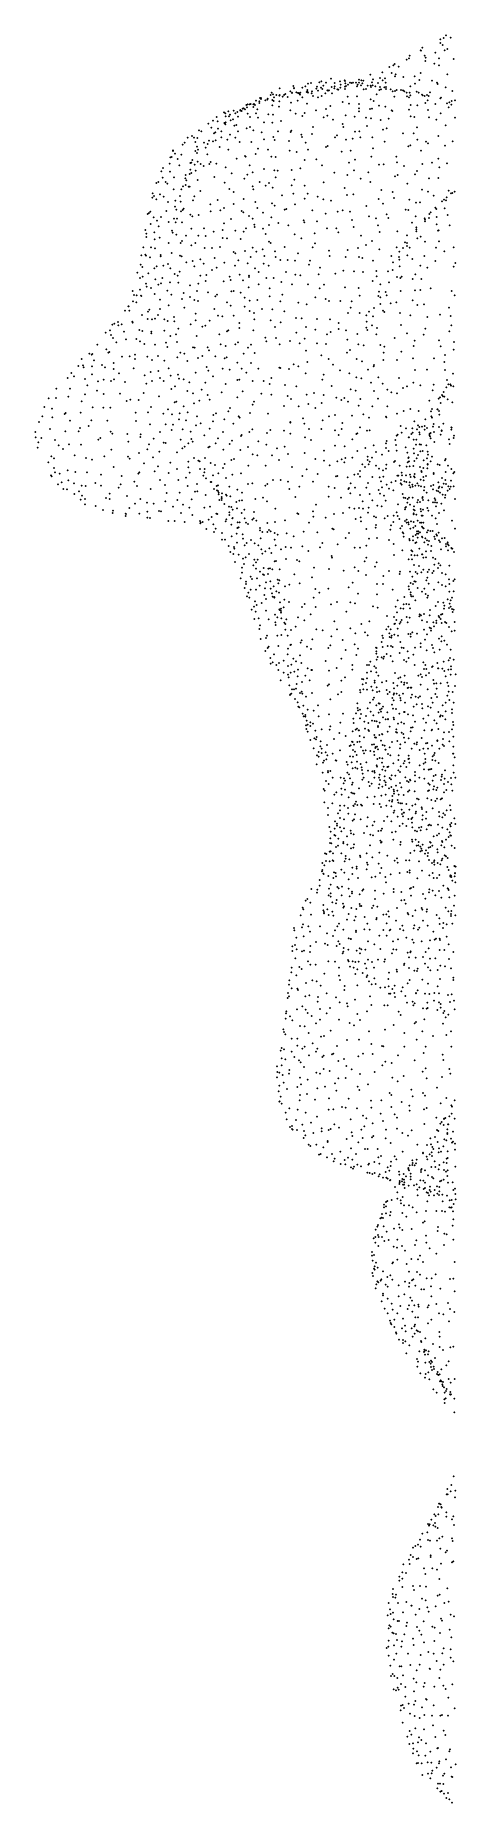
# Model space of a CAD drawing. Header units: metres. Extents: x -24.3 to 24.3, y -27.7 to 27.7.
# Drawn here: x -24.35 to -16.69, y -19.39 to 12.76 of the extents above; entities that cross this region are included whole.
import ezdxf

# ---------------------------------------------------------------- set-up
doc = ezdxf.new("R2010")
doc.units = ezdxf.units.M

msp = doc.modelspace()

# ---------------------------------------------------------------- linework, layer by layer
for p in [(-16.9727, 12.6244, -5.8643), (-16.9722, 12.6913, -6.9376), (-16.9281, 12.5894, -7.2118), (-16.9124, 12.7136, -6.3246), (-16.8669, 12.7648, -6.7571), (-16.7841, 12.7245, -5.9866), (-17.803, 12.2432, -6.2921), (-17.5836, 12.3213, -6.837), (-17.5427, 12.3484, -5.8294), (-17.5299, 12.3933, -6.3716), (-17.3295, 12.4902, -6.2718), (-17.3249, 12.4866, -6.8776), (-17.2972, 12.5394, -6.657), (-17.2575, 12.3928, -7.1695), (-17.2436, 12.299, -7.3763), (-17.2373, 12.3578, -5.4464), (-17.0788, 12.2523, -7.5974), (-17.064, 12.4511, -7.3141), (-16.9974, 12.2204, -5.1294), (-16.9931, 12.3451, -5.35), (-16.8899, 12.4909, -7.4684), (-16.844, 12.5172, -5.6109), (-16.7285, 12.3333, -5.2489), (-19.327, 11.8991, -2.2796), (-19.1744, 11.9075, -1.6221), (-19.1354, 11.9256, -2.4573), (-19.0514, 11.904, -2.7066), (-18.9642, 11.9743, -1.9912), (-18.8012, 11.927, -1.6862), (-18.7112, 11.9454, -2.2741), (-18.7068, 11.9349, -2.538), (-18.6139, 11.9049, -5.464), (-18.5626, 11.901, -1.9843), (-18.5049, 11.9034, -5.0461), (-18.4527, 11.9027, -6.5728), (-18.452, 11.958, -6.294), (-18.4099, 11.9468, -5.7224), (-18.3745, 11.9428, -5.4566), (-18.2453, 12.0465, -6.3331), (-18.2169, 11.9092, -6.81), (-18.1992, 11.9617, -5.2074), (-18.0706, 11.9908, -5.4469), (-18.0255, 12.0889, -6.5106), (-18.0225, 11.9443, -4.7412), (-17.9772, 11.9819, -4.9722), (-17.9694, 11.9025, -7.1895), (-17.9017, 12.1891, -6.003), (-17.8572, 12.0813, -5.4773), (-17.8263, 12.219, -6.5273), (-17.794, 12.022, -5.0913), (-17.7873, 12.0563, -7.1382), (-17.7279, 12.1943, -5.6315), (-17.6444, 12.0066, -7.4059), (-17.437, 12.0186, -4.8879), (-17.3519, 11.9517, -4.6728), (-17.331, 12.0781, -7.6242), (-17.1243, 11.939, -4.6317), (-17.0315, 11.9027, -7.9742), (-16.8434, 12.0554, -7.9044), (-20.3258, 11.5785, -2.1886), (-20.2536, 11.6233, -1.9784), (-20.2387, 11.6041, -1.7314), (-20.2359, 11.6237, -2.4581), (-20.1579, 11.5818, -5.1141), (-20.1218, 11.5929, -3.3094), (-20.1161, 11.6106, -3.9082), (-20.0606, 11.6767, -2.7095), (-20.0398, 11.7206, -2.343), (-20.0295, 11.586, -1.1647), (-20.0186, 11.6894, -1.5667), (-19.9995, 11.6348, -3.669), (-19.9549, 11.6814, -3.1479), (-19.9008, 11.6653, -4.3819), (-19.8947, 11.8033, -1.8921), (-19.8941, 11.6804, -3.4392), (-19.8393, 11.6509, -5.3531), (-19.8151, 11.6784, -1.2851), (-19.7946, 11.6951, -3.9783), (-19.7494, 11.6406, -5.5565), (-19.7032, 11.7452, -3.2032), (-19.6727, 11.7172, -4.5965), (-19.6709, 11.7232, -4.9626), (-19.647, 11.8452, -1.8741), (-19.6352, 11.7989, -2.7068), (-19.6338, 11.8087, -1.6429), (-19.5917, 11.7288, -3.4907), (-19.561, 11.7159, -5.3894), (-19.5544, 11.7146, -4.0594), (-19.5458, 11.708, -3.7165), (-19.5278, 11.6828, -5.6442), (-19.5216, 11.7214, -1.2188), (-19.4865, 11.6393, -1.0022), (-19.4827, 11.8104, -2.9801), (-19.4299, 11.8383, -2.7697), (-19.4049, 11.7369, -4.5942), (-19.394, 11.7701, -3.3773), (-19.3937, 11.7441, -4.8955), (-19.3836, 11.7242, -3.9154), (-19.3802, 11.8874, -1.8181), (-19.316, 11.709, -5.8048), (-19.3106, 11.749, -3.6227), (-19.2919, 11.6592, -6.1014), (-19.2309, 11.7969, -5.4086), (-19.2171, 11.8286, -3.1117), (-19.1985, 11.7557, -4.7603), (-19.1983, 11.634, -6.5427), (-19.1435, 11.8111, -5.2057), (-19.1344, 11.661, -0.9073), (-19.1183, 11.7915, -4.9739), (-19.1015, 11.85, -1.3583), (-19.0647, 11.7108, -6.3728), (-19.0259, 11.765, -4.5985), (-19.0185, 11.7598, -3.8362), (-19, 11.7627, -5.9494), (-18.9486, 11.8252, -3.4101), (-18.9423, 11.7105, -6.5987), (-18.9035, 11.8031, -3.624), (-18.8977, 11.8974, -2.9125), (-18.8975, 11.8397, -5.0608), (-18.8473, 11.7844, -1.2049), (-18.8275, 11.7758, -4.4166), (-18.7915, 11.8132, -4.7217), (-18.7839, 11.8656, -5.6861), (-18.7096, 11.7912, -3.9105), (-18.7053, 11.8329, -1.3753), (-18.7005, 11.8902, -3.1675), (-18.6891, 11.8434, -3.5345), (-18.6566, 11.6505, -0.996), (-18.651, 11.8679, -6.1965), (-18.5849, 11.897, -2.9077), (-18.4909, 11.6551, -7.131), (-18.4857, 11.8387, -3.6642), (-18.4749, 11.8679, -1.7547), (-18.4174, 11.8558, -4.5689), (-18.3907, 11.8924, -4.8156), (-18.3651, 11.7838, -1.4418), (-18.3258, 11.7877, -7.0006), (-18.2959, 11.8494, -4.3639), (-18.2418, 11.6007, -1.0724), (-18.2404, 11.848, -2.9921), (-18.2319, 11.8269, -3.3232), (-18.2057, 11.8581, -2.7514), (-18.1542, 11.8358, -2.2311), (-18.132, 11.6923, -1.3477), (-18.1046, 11.8951, -4.4696), (-18.0837, 11.7677, -1.5958), (-18.0717, 11.8259, -2.465), (-18.0524, 11.7846, -3.6448), (-17.9901, 11.8196, -2.9338), (-17.9621, 11.7899, -3.3659), (-17.9582, 11.8278, -4.245), (-17.8751, 11.7794, -2.1734), (-17.8421, 11.7472, -1.8106), (-17.8093, 11.6462, -1.4138), (-17.7961, 11.7528, -3.6304), (-17.7657, 11.7723, -2.6883), (-17.6859, 11.7683, -3.1203), (-17.6507, 11.7651, -4.0496), (-17.628, 11.7439, -3.4219), (-17.5861, 11.7225, -2.1685), (-17.5755, 11.6525, -1.5697), (-17.5445, 11.637, -7.9429), (-17.5288, 11.7189, -2.4165), (-17.5197, 11.8372, -7.7557), (-17.518, 11.6718, -1.781), (-17.4339, 11.8841, -4.4479), (-17.4004, 11.7392, -3.8892), (-17.3641, 11.7212, -3.554), (-17.304, 11.6853, -8.0363), (-17.294, 11.6741, -2.4503), (-17.2537, 11.66, -2.2178), (-17.216, 11.677, -3.1283), (-17.2009, 11.583, -1.5855), (-17.1827, 11.6583, -3.3841), (-17.1606, 11.726, -3.8584), (-17.0225, 11.8783, -4.4368), (-16.9729, 11.6197, -2.94), (-16.9594, 11.6307, -3.5425), (-16.8756, 11.8189, -4.2458), (-16.7531, 11.7539, -8.2084), (-16.7014, 11.5838, -3.6619), (-21.0466, 11.276, -4.8826), (-20.9094, 11.3614, -4.7013), (-20.8837, 11.3477, -4.447), (-20.8796, 11.2912, -5.3123), (-20.8312, 11.3816, -4.9829), (-20.8216, 11.2889, -3.6587), (-20.804, 11.3241, -3.8972), (-20.7339, 11.3966, -5.1772), (-20.7018, 11.3477, -2.6264), (-20.6654, 11.3683, -3.0289), (-20.655, 11.2821, -1.5416), (-20.6123, 11.3964, -5.5167), (-20.6115, 11.4035, -2.427), (-20.5881, 11.3893, -3.6805), (-20.5706, 11.4295, -2.1424), (-20.5514, 11.4386, -2.8324), (-20.5298, 11.418, -3.269), (-20.5067, 11.4983, -4.8479), (-20.4939, 11.4541, -3.8968), (-20.4795, 11.3377, -5.8237), (-20.4783, 11.5088, -4.463), (-20.4432, 11.5079, -1.9427), (-20.4368, 11.282, -1.1176), (-20.4267, 11.5152, -2.6547), (-20.3774, 11.5106, -2.997), (-20.3773, 11.4613, -3.5166), (-20.3661, 11.5181, -5.1328), (-20.3474, 11.4966, -5.4278), (-20.33, 11.3462, -5.9908), (-20.3007, 11.4211, -1.2311), (-20.2939, 11.2688, -0.8545), (-20.265, 11.5651, -4.6326), (-20.2644, 11.5349, -3.7647), (-20.1026, 11.3292, -6.251), (-20.0316, 11.4909, -5.9896), (-20.0168, 11.3234, -0.7055), (-20.004, 11.5714, -5.5829), (-19.9113, 11.4662, -0.8534), (-19.9073, 11.4684, -6.2161), (-19.9007, 11.5645, -5.7773), (-19.7007, 11.3983, -6.5443), (-19.6925, 11.5425, -0.8815), (-19.6079, 11.3391, -6.7383), (-19.5692, 11.5751, -6.1705), (-19.483, 11.2955, -6.9321), (-19.4391, 11.3525, -0.456), (-19.3992, 11.5246, -0.7215), (-19.2343, 11.4022, -6.9643), (-19.0947, 11.2748, -0.3289), (-19.0508, 11.4264, -0.4851), (-19.0307, 11.3031, -7.3075), (-18.9734, 11.4808, -7.0547), (-18.7481, 11.5521, -0.7385), (-18.693, 11.3063, -0.4239), (-18.6332, 11.5214, -7.2778), (-18.5316, 11.2841, -7.7685), (-18.4527, 11.5134, -0.786), (-18.4512, 11.4365, -7.5783), (-18.4504, 11.3804, -0.5704), (-18.3274, 11.2665, -7.9021), (-18.2534, 11.4222, -7.7656), (-18.2155, 11.4286, -0.7057), (-18.1853, 11.572, -7.5673), (-18.0897, 11.4863, -0.8891), (-17.9707, 11.4699, -7.868), (-17.8568, 11.4028, -0.8098), (-17.8453, 11.3864, -8.0326), (-17.5417, 11.4128, -0.9926), (-17.5138, 11.4996, -1.2196), (-17.5121, 11.2889, -8.3285), (-17.4468, 11.2778, -0.7186), (-17.3914, 11.4918, -8.1798), (-17.2447, 11.5315, -1.3603), (-17.1948, 11.406, -1.0544), (-17.1794, 11.2713, -0.7277), (-17.0598, 11.514, -8.3342), (-16.9662, 11.3472, -0.8937), (-16.8491, 11.5276, -1.5089), (-16.8185, 11.4553, -8.4154), (-16.8093, 11.5455, -3.3633), (-16.771, 11.5064, -1.2988), (-16.7664, 11.5671, -2.2918), (-16.7026, 11.2649, -0.6605), (-21.3649, 11.0391, -4.7503), (-21.3241, 11.0198, -4.2649), (-21.1986, 11.1604, -5.095), (-21.1426, 11.0824, -3.7533), (-21.1081, 11.2127, -4.6134), (-21.092, 10.9837, -2.7873), (-21.0672, 10.997, -5.6635), (-21.0236, 11.2, -4.0366), (-21.022, 11.0666, -3.1369), (-20.9567, 11.0206, -1.5211), (-20.9022, 11.1718, -2.8843), (-20.8881, 11.1462, -2.1093), (-20.8771, 11.1821, -2.5621), (-20.8018, 10.9555, -5.9922), (-20.787, 11.2199, -1.7604), (-20.7469, 11.2372, -5.6764), (-20.7205, 11.1195, -5.8593), (-20.6861, 11.134, -1.1984), (-20.6578, 11.0191, -0.834), (-20.4986, 11.0708, -6.1613), (-20.4369, 11.0943, -0.7075), (-20.3766, 11.0378, -6.3557), (-20.2268, 10.9974, -0.383), (-20.1819, 11.1845, -0.6316), (-20.0274, 11.175, -6.5869), (-19.9271, 11.0183, -6.9337), (-19.872, 11.2032, -0.4029), (-19.6955, 11.0036, -7.2129), (-19.6841, 11.0302, -0.0896), (-19.5031, 10.9572, -7.487), (-19.3055, 10.9686, -7.6404), (-19.2888, 11.0992, -7.4327), (-18.9245, 11.2283, -7.5259), (-18.8544, 10.9473, -7.9737), (-18.7514, 11.151, -7.7986), (-18.7384, 11.098, -0.1733), (-18.5275, 11.0108, -8.0826), (-18.4436, 11.0179, -0.1577), (-18.3064, 11.1153, -0.3048), (-18.2322, 11.2542, -0.4821), (-18.0581, 11.2254, -8.0982), (-18.0181, 11.0456, -0.2989), (-17.9486, 11.0743, -8.3311), (-17.9121, 11.25, -0.5586), (-17.6523, 10.9802, -0.3175), (-17.4577, 10.9788, -8.6606), (-17.3976, 11.0918, -0.5093), (-17.044, 11.2295, -8.558), (-16.8765, 11.1255, -8.6707), (-21.8381, 10.6718, -4.335), (-21.8376, 10.6626, -4.5971), (-21.6607, 10.7774, -5.1648), (-21.6247, 10.8141, -4.2884), (-21.5711, 10.9029, -5.0022), (-21.4947, 10.9327, -4.5183), (-21.4597, 10.9017, -4.0715), (-21.4341, 10.6596, -3.0488), (-21.4319, 10.8219, -3.6615), (-21.4041, 10.7378, -3.2718), (-21.4005, 10.6211, -2.4734), (-21.3975, 10.8949, -5.441), (-21.3867, 10.6818, -2.731), (-21.2744, 10.8115, -2.8925), (-21.2469, 10.7207, -1.5603), (-21.207, 10.7884, -1.8435), (-21.1827, 10.8456, -2.1895), (-21.1132, 10.8346, -1.3622), (-21.0636, 10.8528, -5.8578), (-20.987, 10.7302, -6.0665), (-20.9601, 10.9083, -1.2082), (-20.8472, 10.8637, -0.8153), (-20.8343, 10.6837, -6.2881), (-20.7038, 10.9037, -0.6397), (-20.623, 10.8229, -6.3519), (-20.4145, 10.822, -0.3296), (-20.292, 10.7055, -0.1221), (-20.1831, 10.8729, -6.8161), (-20.1075, 10.6852, -7.1517), (-20.0115, 10.9135, -0.1171), (-19.9871, 10.858, -7.0769), (-19.7252, 10.8446, -7.4164), (-19.7136, 10.6669, 0.1616), (-19.5894, 10.6394, -7.8273), (-19.4883, 10.9156, 0.0129), (-19.4244, 10.8143, -7.8006), (-19.3833, 10.6866, 0.1876), (-19.0541, 10.733, 0.1725), (-19.0218, 10.7489, -8.107), (-18.8893, 10.9104, 0.0514), (-18.7705, 10.6474, -8.3621), (-18.6899, 10.8643, -8.1596), (-18.6044, 10.6647, 0.1698), (-18.5647, 10.883, 0.0282), (-18.43, 10.9106, -8.2508), (-18.2114, 10.9073, -0.0908), (-18.2, 10.7078, -8.6096), (-17.9861, 10.8329, -8.5855), (-17.5543, 10.7477, -8.8151), (-17.5193, 10.7609, -0.1015), (-17.3922, 10.8662, -0.2537), (-17.3233, 10.666, -0.0336), (-17.2342, 10.8291, -8.8276), (-17.1968, 10.7975, -0.1596), (-17.0073, 10.9332, -0.2793), (-16.8848, 10.7554, -0.0375), (-16.7467, 10.8378, -8.935), (-22.0512, 10.293, -4.9312), (-22.0227, 10.3513, -4.4336), (-21.8968, 10.4287, -5.1507), (-21.887, 10.5423, -4.8507), (-21.8615, 10.5524, -4.1474), (-21.8027, 10.612, -5.0505), (-21.7539, 10.5155, -3.786), (-21.7229, 10.3996, -3.5276), (-21.6865, 10.5943, -5.2973), (-21.5245, 10.3234, -2.2374), (-21.5213, 10.4419, -3.0146), (-21.5065, 10.4456, -2.7817), (-21.49, 10.4949, -5.6195), (-21.4424, 10.414, -1.7935), (-21.4241, 10.3006, -1.1314), (-21.3912, 10.4674, -1.5309), (-21.3376, 10.4244, -5.8647), (-21.2828, 10.3898, -0.9239), (-21.2169, 10.6009, -1.0725), (-21.1773, 10.4247, -0.7272), (-21.1542, 10.4581, -6.0625), (-21.0492, 10.4309, -0.4971), (-20.8782, 10.3628, -0.2136), (-20.677, 10.5231, -6.5477), (-20.5307, 10.5701, -6.758), (-20.5137, 10.5589, -0.1437), (-20.443, 10.4018, 0.065), (-20.3358, 10.6075, -6.9538), (-20.1799, 10.3298, 0.228), (-20.0467, 10.5601, -7.34), (-19.9944, 10.3069, -7.6723), (-19.9671, 10.551, 0.1571), (-19.9329, 10.3047, 0.3155), (-19.6772, 10.3154, -8.1401), (-19.523, 10.3441, 0.4119), (-19.4419, 10.4981, -8.1656), (-19.2303, 10.5062, -8.2815), (-19.1246, 10.4007, -8.4653), (-18.6347, 10.4506, 0.2942), (-18.5458, 10.306, -8.8915), (-18.5237, 10.5038, -8.6658), (-18.2297, 10.5568, -8.7653), (-18.0878, 10.414, -8.9529), (-18.0045, 10.4173, 0.2285), (-17.7727, 10.559, -8.9087), (-17.7577, 10.4538, 0.1693), (-17.6309, 10.3894, -9.0857), (-17.3973, 10.2964, 0.2076), (-17.2962, 10.4257, -9.1315), (-17.123, 10.4452, 0.1785), (-17.0076, 10.5226, -9.1156), (-16.9895, 10.3606, -9.2631), (-16.8517, 10.4348, 0.2614), (-22.1405, 10.0804, -4.7875), (-22.105, 10.0953, -5.023), (-22.0292, 10.1729, -4.0699), (-21.9725, 10.0976, -5.2219), (-21.9444, 10.0635, -3.6744), (-21.8951, 10.2849, -3.851), (-21.822, 10.1813, -5.3751), (-21.6553, 10.0174, -2.364), (-21.6156, 10.1655, -2.7133), (-21.6077, 10.0429, -1.7137), (-21.6065, 10.2236, -2.9628), (-21.5977, 10.1267, -2.1285), (-21.5535, 10.0103, -1.0302), (-21.5382, 10.0098, -5.7649), (-21.533, 10.244, -5.6994), (-21.5053, 10.2588, -1.6256), (-21.3921, 10.1331, -0.8222), (-21.0852, 10.1885, -6.2083), (-20.8973, 10.0849, -6.4344), (-20.7687, 10.2563, -6.5235), (-20.5397, 10.1585, -6.937), (-20.4863, 10.2324, 0.1969), (-20.3894, 10.0186, -7.2635), (-20.3865, 10.2745, -7.1479), (-20.2633, 10.0981, -7.4581), (-20.1528, 10.0315, -7.7642), (-20.0919, 10.0769, 0.3855), (-20.0255, 9.9934, -8.0155), (-19.9682, 10.1801, -7.8861), (-19.6808, 10.0353, -8.4707), (-19.6303, 10.1407, 0.476), (-19.4445, 10.0297, -8.6944), (-19.0977, 10.0887, -8.8548), (-18.9022, 10.2649, -8.7485), (-18.7117, 9.9856, -9.1011), (-18.6672, 10.2235, 0.4261), (-18.4241, 10.1558, 0.4318), (-18.2819, 10.2744, -9.0021), (-18.2437, 10.0953, -9.1454), (-17.7986, 10.2021, 0.3226), (-17.7485, 10.2223, -9.1995), (-17.5738, 10.0636, -9.3702), (-17.4303, 10.2356, -9.2729), (-17.1761, 10.1657, -9.3964), (-17.0088, 10.1673, 0.3821), (-22.2124, 9.8087, -4.0631), (-22.2079, 9.8897, -4.5684), (-22.1855, 9.8388, -4.8049), (-22.1444, 9.7809, -3.8394), (-22.0745, 9.8713, -5.1667), (-22.0072, 9.8291, -3.529), (-21.9284, 9.7311, -3.1807), (-21.8249, 9.9631, -5.4385), (-21.7963, 9.7588, -2.8565), (-21.7089, 9.8432, -2.0737), (-21.6983, 9.739, -1.7425), (-21.6897, 9.9634, -2.5832), (-21.4764, 9.7614, -0.6876), (-21.4534, 9.8363, -5.9054), (-21.3387, 9.9348, -0.5134), (-21.1607, 9.6896, -0.0948), (-21.0276, 9.7659, -6.3838), (-20.8122, 9.9667, 0.1479), (-20.7348, 9.6971, 0.2088), (-20.7331, 9.9147, -6.725), (-20.5505, 9.7891, -7.0923), (-20.3762, 9.9638, 0.3473), (-20.34, 9.7325, -7.5629), (-20.0386, 9.708, -8.2916), (-19.9854, 9.6681, 0.5071), (-19.8525, 9.8553, -8.447), (-19.645, 9.8859, 0.5302), (-19.618, 9.6912, -8.8547), (-19.4387, 9.7932, 0.534), (-19.3894, 9.8822, -8.9086), (-19.2068, 9.8309, -9.0674), (-19.103, 9.7819, 0.5311), (-18.963, 9.7569, -9.2036), (-18.67, 9.8615, 0.5203), (-18.5577, 9.8732, -9.2317), (-18.3205, 9.6607, 0.5303), (-18.0931, 9.7878, 0.4852), (-18.0428, 9.9534, -9.3032), (-18.0144, 9.7047, -9.495), (-17.8394, 9.9167, -9.3939), (-17.8179, 9.803, 0.4584), (-17.5363, 9.7774, -9.5909), (-17.4146, 9.7177, 0.4699), (-17.3414, 9.7273, -9.6888), (-17.303, 9.9539, 0.4174), (-17.1944, 9.9202, -9.5942), (-17.094, 9.8495, 0.511), (-16.941, 9.7424, -10.2931), (-16.9026, 9.777, -10.7303), (-16.866, 9.7619, -11.4793), (-16.8548, 9.818, -11.0478), (-16.819, 9.9389, 0.5749), (-16.7757, 9.8903, -9.96), (-16.7514, 9.8981, -10.8388), (-16.7076, 9.9197, -11.3288), (-22.2992, 9.5155, -4.4373), (-22.2737, 9.5328, -4.0915), (-22.2525, 9.5536, -4.7244), (-22.2468, 9.3343, -3.9344), (-22.1936, 9.4551, -5.0113), (-22.1317, 9.3913, -3.6008), (-22.0594, 9.4595, -3.4032), (-21.9626, 9.5671, -5.396), (-21.9178, 9.3674, -2.9348), (-21.8228, 9.4282, -2.6838), (-21.8026, 9.6457, -5.5622), (-21.7906, 9.3622, -2.2778), (-21.7808, 9.5905, -2.3105), (-21.7645, 9.4285, -5.6682), (-21.6962, 9.5614, -1.5705), (-21.6736, 9.3653, -1.0693), (-21.6637, 9.5843, -1.2333), (-21.6469, 9.609, -5.751), (-21.5231, 9.5, -5.9172), (-21.4869, 9.4721, -0.5533), (-21.3743, 9.4928, -0.3031), (-21.1507, 9.5627, -6.3092), (-20.9744, 9.5792, 0.049), (-20.913, 9.3447, 0.0913), (-20.9089, 9.6248, -6.5729), (-20.7852, 9.4242, -6.868), (-20.5892, 9.5697, -7.1284), (-20.5606, 9.5428, 0.2732), (-20.4569, 9.4755, -7.4694), (-20.3866, 9.4272, -7.6966), (-20.3025, 9.6252, -7.7528), (-20.2029, 9.5395, -8.0893), (-20.0511, 9.4531, -8.5367), (-19.9204, 9.351, -8.8603), (-19.8058, 9.592, -8.7586), (-19.7749, 9.607, 0.5498), (-19.4619, 9.3977, -9.2501), (-19.4458, 9.3628, 0.5532), (-19.2996, 9.5788, -9.2388), (-19.2198, 9.3798, -9.4227), (-19.0597, 9.5198, -9.3618), (-18.8428, 9.5544, -9.3975), (-18.7488, 9.5785, 0.5406), (-18.6157, 9.5586, -9.4518), (-18.5791, 9.4066, 0.5497), (-18.2685, 9.4717, -9.6046), (-18.1444, 9.4327, 0.5435), (-17.9489, 9.5104, -9.6565), (-17.9202, 9.4414, 0.5396), (-17.604, 9.5938, 0.4817), (-17.5531, 9.5873, -9.7244), (-17.4858, 9.3554, 0.5795), (-17.4221, 9.4691, -10.0024), (-17.255, 9.434, 0.5926), (-17.2512, 9.379, -11.3191), (-17.2509, 9.4081, -11.0174), (-17.1798, 9.4435, -11.5539), (-17.1725, 9.5164, -10.5141), (-17.1469, 9.547, -10.2149), (-17.0608, 9.6306, -10.9167), (-17.0451, 9.6069, -11.4644), (-17.039, 9.4608, -11.8082), (-16.8916, 9.6157, 0.6301), (-16.8347, 9.4947, -12.0765), (-22.342, 9.2252, -4.541), (-22.3254, 9.1547, -4.7636), (-22.3246, 9.0984, -4.0866), (-22.1768, 9.1827, -3.6622), (-22.17, 9.0519, -5.1943), (-22.1007, 9.2885, -5.2866), (-22.0813, 9.0846, -5.3971), (-21.8585, 9.2083, -5.6222), (-21.8482, 9.1772, -2.6847), (-21.7798, 9.1374, -2.2774), (-21.676, 9.0198, -1.2679), (-21.602, 9.1214, -5.93), (-21.5078, 9.2461, -0.6823), (-21.3786, 9.1179, -0.481), (-21.2736, 9.2518, -0.2366), (-21.2438, 9.1111, -6.3303), (-21.0985, 9.1938, -0.0499), (-20.9351, 9.0773, 0.0757), (-20.9322, 9.2243, -6.721), (-20.8582, 9.0736, -6.9118), (-20.7068, 9.2136, -7.0936), (-20.6061, 9.0615, -7.4223), (-20.5552, 9.1904, 0.243), (-20.5084, 9.2526, -7.5204), (-20.36, 9.3182, 0.3434), (-20.353, 9.2764, -7.9128), (-20.2003, 9.2446, -8.3448), (-20.1523, 9.1485, -8.5531), (-20.0936, 9.0113, 0.3633), (-20.0913, 9.3149, 0.438), (-19.7402, 9.3052, -9.0784), (-19.6231, 9.1447, 0.5143), (-19.4993, 9.0683, -9.4866), (-19.2585, 9.1626, -9.5835), (-19.0372, 9.2534, 0.5511), (-18.8679, 9.2502, -9.6182), (-18.8271, 9.1797, 0.5499), (-18.5468, 9.2777, -9.6789), (-18.4173, 9.1178, -9.815), (-18.2146, 9.0231, -9.9112), (-18.1075, 9.3102, -9.7658), (-18.0745, 9.1854, 0.5467), (-17.7515, 9.1982, -10.0131), (-17.5775, 9.1249, -10.2031), (-17.4072, 9.2369, -10.8184), (-17.406, 9.2712, -10.2474), (-17.406, 9.1993, -11.2297), (-17.3916, 9.0684, 0.6676), (-17.329, 9.1007, -11.9767), (-17.2488, 9.0089, -12.1804), (-17.0363, 9.3233, -12.055), (-17.0145, 9.2085, -12.2862), (-17.0001, 9.2172, 0.7092), (-16.9955, 9.0187, -12.4734), (-16.8012, 9.3083, -12.3613), (-22.4178, 8.7603, -4.654), (-22.3801, 8.9054, -4.3362), (-22.3437, 8.7747, -4.0249), (-22.3278, 8.7555, -4.9084), (-22.2579, 8.7259, -5.1556), (-22.2401, 8.9079, -3.7551), (-22.1667, 8.8889, -3.5216), (-22.0644, 8.7406, -5.6081), (-22.0643, 8.7677, -3.1795), (-21.9182, 8.9887, -2.8291), (-21.8656, 8.8068, -5.7875), (-21.7131, 8.7573, -1.7702), (-21.6976, 8.9833, -1.5011), (-21.6803, 8.7426, -1.4512), (-21.503, 8.9439, -0.8209), (-21.431, 8.9866, -6.1555), (-21.3397, 8.6871, -0.6275), (-21.2619, 8.8957, -6.4133), (-21.1309, 8.8928, -0.2247), (-21.0807, 8.7146, -6.8471), (-20.9827, 8.9143, -6.8259), (-20.7324, 8.8205, -7.337), (-20.7026, 8.7963, 0.0903), (-20.5299, 8.84, -7.7816), (-20.4263, 8.7288, 0.1764), (-20.3902, 8.9026, -8.1097), (-20.3193, 8.8281, -8.3499), (-20.2049, 8.8719, -8.6236), (-20.1744, 8.7475, 0.2704), (-20.0614, 8.9861, -8.9263), (-19.9822, 8.8319, -9.1731), (-19.9677, 8.7328, 0.3403), (-19.8047, 8.9132, -9.2966), (-19.5652, 8.7955, 0.4429), (-19.2967, 8.9044, -9.7169), (-19.2545, 8.9779, 0.5389), (-19.0001, 8.8478, -9.8342), (-18.9891, 8.7474, 0.5309), (-18.6973, 8.7337, -9.9631), (-18.6612, 8.8604, 0.5479), (-18.469, 8.8924, -9.9267), (-18.4534, 8.7307, 0.5465), (-18.3913, 8.7119, -10.045), (-18.3269, 8.9518, 0.5469), (-18.079, 8.8681, -10.0991), (-17.8629, 8.7505, -10.3522), (-17.7659, 8.908, 0.5901), (-17.7267, 8.7287, -11.2284), (-17.7164, 8.827, -10.5352), (-17.653, 8.8952, -10.7901), (-17.6162, 8.9998, -10.3911), (-17.5799, 8.9304, -11.451), (-17.5793, 8.9847, -11.0013), (-17.5699, 8.7611, 0.6414), (-17.5303, 8.9031, -11.8242), (-17.4785, 8.6962, -12.1171), (-17.2602, 8.7509, 0.7327), (-17.0481, 8.8995, 0.7822), (-16.9006, 8.8353, -12.6182), (-16.7258, 8.9047, 0.8612), (-22.4876, 8.4442, -4.6541), (-22.4284, 8.5903, -4.4748), (-22.3952, 8.5477, -4.1988), (-22.3894, 8.3743, -4.0353), (-22.2904, 8.4333, -3.7332), (-22.1794, 8.5268, -5.5979), (-22.1366, 8.5615, -3.3255), (-22.0172, 8.5752, -2.9921), (-21.9326, 8.6049, -2.7619), (-21.887, 8.5276, -5.9595), (-21.8087, 8.4236, -2.361), (-21.7565, 8.3908, -6.2787), (-21.7191, 8.4646, -1.9773), (-21.5971, 8.6349, -1.2143), (-21.4838, 8.6614, -0.9203), (-21.4531, 8.5631, -6.5055), (-21.3407, 8.3938, -6.8346), (-21.2833, 8.6107, -6.6839), (-21.235, 8.4012, -0.5905), (-21.1278, 8.4923, -0.401), (-21.0442, 8.5367, -7.0831), (-20.9025, 8.6278, -0.0945), (-20.8069, 8.3716, -0.1309), (-20.7087, 8.5746, 0.0109), (-20.6502, 8.6679, -7.5809), (-20.6245, 8.4071, -7.8296), (-20.4804, 8.6139, -8.0698), (-20.4566, 8.3666, 0.0504), (-20.4563, 8.3896, -8.2891), (-20.3432, 8.5258, -8.4956), (-20.2786, 8.4567, -8.7151), (-20.1857, 8.6094, -8.8567), (-20.1001, 8.5731, -9.0681), (-19.8858, 8.6743, -9.3239), (-19.7802, 8.4603, 0.3277), (-19.752, 8.6789, 0.3835), (-19.6193, 8.6643, -9.5602), (-19.6103, 8.409, -9.655), (-19.5177, 8.3999, 0.3588), (-19.362, 8.5941, -9.7705), (-19.3416, 8.6664, 0.4513), (-19.1837, 8.4139, -9.932), (-19.1621, 8.5404, 0.4528), (-18.8861, 8.4303, 0.4747), (-18.7399, 8.4827, -10.0907), (-18.5448, 8.47, 0.5427), (-18.3797, 8.4573, -10.2858), (-18.1966, 8.664, -10.2119), (-18.139, 8.4741, -10.4223), (-18.1312, 8.3812, 0.5944), (-17.9244, 8.4689, -10.8309), (-17.8403, 8.493, -11.3044), (-17.8307, 8.6321, -10.6819), (-17.7615, 8.3653, -11.8857), (-17.7158, 8.6818, -11.4663), (-17.7122, 8.5631, -11.7366), (-17.6771, 8.3716, -12.102), (-17.4248, 8.4155, 0.7129), (-17.3357, 8.574, -12.4198), (-17.2109, 8.5356, 0.7653), (-17.0624, 8.6589, -12.6018), (-16.7291, 8.5564, -12.8446), (-16.6965, 8.6231, 0.9083), (-22.5751, 8.1155, -4.7699), (-22.4417, 8.1343, -4.1975), (-22.4386, 8.348, -5.1185), (-22.3291, 8.2451, -5.5869), (-22.3166, 8.1943, -3.7303), (-22.2388, 8.1658, -5.9432), (-22.1733, 8.057, -6.1839), (-22.1607, 8.3243, -5.7952), (-22.1046, 8.2288, -3.1414), (-22.0578, 8.2513, -6.079), (-22.0318, 8.3516, -2.9704), (-21.9408, 8.1191, -6.3956), (-21.8934, 8.27, -2.5569), (-21.8706, 8.049, -2.4303), (-21.7447, 8.267, -2.1363), (-21.6429, 8.0734, -1.7336), (-21.5299, 8.2155, -1.269), (-21.4046, 8.1144, -7.0604), (-21.3806, 8.2471, -0.9249), (-21.2434, 8.2973, -7.0668), (-21.2014, 8.0862, -0.6929), (-21.0353, 8.0466, -0.5011), (-20.9135, 8.2899, -7.5246), (-20.7915, 8.3141, -7.7087), (-20.7778, 8.1077, -7.9132), (-20.7364, 8.1141, -0.1911), (-20.6063, 8.081, -8.1037), (-20.5636, 8.3052, -8.0622), (-20.4609, 8.1785, -8.423), (-20.282, 8.2366, -8.8585), (-20.1425, 8.3486, -9.0773), (-20.0772, 8.1601, -9.2542), (-20.0053, 8.3505, 0.2339), (-19.8677, 8.2741, -9.5038), (-19.8496, 8.0436, -9.6006), (-19.6737, 8.2352, 0.2936), (-19.3826, 8.2342, -9.8655), (-19.166, 8.1591, 0.3767), (-19.0918, 8.2252, -10.0364), (-18.7087, 8.1813, 0.4726), (-18.46, 8.1661, 0.5228), (-18.2023, 8.2944, -10.5471), (-18.0855, 8.101, -11.0201), (-18.0631, 8.2339, -10.8456), (-17.9689, 8.0944, -11.5726), (-17.9039, 8.2713, 0.643), (-17.6995, 8.3497, 0.6659), (-17.6958, 8.11, -12.3196), (-17.478, 8.331, -12.4197), (-17.4355, 8.1248, -12.5812), (-17.338, 8.1298, 0.7623), (-17.3174, 8.3328, -12.5777), (-17.1483, 8.1598, -12.7842), (-16.7648, 8.1103, 0.9315), (-22.7126, 7.7559, -4.7869), (-22.6497, 7.8318, -5.1319), (-22.6443, 7.8337, -5.3608), (-22.6323, 7.7522, -5.8462), (-22.5696, 7.9258, -4.42), (-22.5504, 8.0386, -5.064), (-22.5074, 7.9084, -4.1954), (-22.4984, 8.0317, -5.3923), (-22.4228, 8.0263, -5.7705), (-22.4171, 8.0201, -3.9939), (-22.2971, 7.7396, -3.5764), (-22.2679, 7.7707, -6.4384), (-22.0786, 7.786, -6.6618), (-22.0738, 7.9542, -2.9825), (-21.9158, 7.8509, -2.5219), (-21.6756, 7.9679, -6.919), (-21.6304, 7.8076, -1.7258), (-21.5307, 8.0024, -1.4115), (-21.4493, 7.9483, -7.2228), (-21.3814, 7.9315, -1.088), (-21.0862, 7.7828, -7.8625), (-21.0665, 8.0176, -7.6023), (-20.8548, 7.9072, -0.4017), (-20.7863, 7.8475, -8.1227), (-20.537, 7.8253, -8.4653), (-20.5313, 7.9934, -0.1117), (-20.4402, 7.9378, -8.6447), (-20.4401, 7.7518, -8.7739), (-20.3043, 7.9492, -8.9489), (-20.2198, 7.7882, -9.1483), (-20.0795, 8.0177, 0.0963), (-20.0323, 7.7781, 0.0737), (-19.8866, 7.926, 0.1746), (-19.8107, 7.7425, -9.6928), (-19.559, 7.901, -9.8449), (-19.4077, 7.8693, 0.3059), (-19.2455, 7.9986, -10.0319), (-19.058, 7.9679, 0.3851), (-18.9974, 7.9289, -10.1781), (-18.7917, 7.9312, -10.2855), (-18.6043, 7.8087, -10.4806), (-18.5885, 7.9234, 0.4787), (-18.442, 8.0253, -10.5149), (-18.2675, 7.7364, -10.8775), (-18.1809, 7.8033, -11.155), (-18.0996, 8.0208, 0.6285), (-18.0664, 7.9951, -11.3189), (-18.062, 7.8763, -11.5732), (-18.0156, 7.7528, 0.6179), (-17.9879, 7.7289, -12.0079), (-17.9486, 8.0325, -11.7971), (-17.8732, 7.8895, -12.1787), (-17.7694, 7.9067, -12.3769), (-17.475, 7.9411, 0.7491), (-17.3895, 7.858, -12.7779), (-17.2712, 7.8724, 0.8035), (-16.8108, 7.8074, 0.9762), (-16.7121, 8.034, -13.004), (-22.9412, 7.5027, -5.6252), (-22.9104, 7.5201, -5.3896), (-22.8436, 7.5468, -4.8207), (-22.8319, 7.4905, -5.9204), (-22.771, 7.5085, -4.5764), (-22.5788, 7.5556, -6.2897), (-22.5711, 7.5393, -4.2213), (-22.4504, 7.4045, -6.6768), (-22.4055, 7.6753, -3.8047), (-22.3034, 7.6046, -6.6136), (-22.2228, 7.5995, -3.3453), (-22.1669, 7.6072, -6.7872), (-22.112, 7.6767, -3.0461), (-21.9942, 7.5977, -7.0117), (-21.9367, 7.5657, -2.5356), (-21.8206, 7.6415, -2.2212), (-21.8177, 7.5589, -7.273), (-21.7428, 7.429, -1.9813), (-21.5202, 7.5092, -1.4439), (-21.4261, 7.7019, -7.5729), (-21.4259, 7.5803, -1.253), (-21.3036, 7.4636, -1.0758), (-21.2498, 7.4835, -7.9001), (-21.1744, 7.5721, -0.8514), (-21.0226, 7.6649, -0.6564), (-20.94, 7.6535, -8.0986), (-20.7347, 7.6631, -0.3748), (-20.6342, 7.4384, -0.3304), (-20.634, 7.5331, -8.4716), (-20.3772, 7.3978, -0.1708), (-20.3671, 7.711, -0.1074), (-20.359, 7.5952, -8.984), (-20.0582, 7.5808, -9.3825), (-19.9836, 7.459, 0.0387), (-19.8779, 7.5437, -9.6076), (-19.5967, 7.6216, -9.8951), (-19.4975, 7.6141, 0.2456), (-19.4168, 7.4603, -10.0726), (-19.2453, 7.4113, -10.2105), (-19.2152, 7.6053, 0.3187), (-18.9802, 7.5943, 0.3741), (-18.8228, 7.4232, 0.3932), (-18.8213, 7.5315, -10.4355), (-18.6918, 7.3986, -10.657), (-18.6514, 7.7143, 0.4506), (-18.4385, 7.7134, -10.7046), (-18.321, 7.4428, 0.4991), (-18.3159, 7.6714, 0.5167), (-18.3098, 7.5533, -11.0376), (-18.2979, 7.4023, -11.3913), (-18.2146, 7.4852, -11.5958), (-18.2002, 7.651, -11.3636), (-18.126, 7.4368, -11.898), (-17.7055, 7.7097, 0.74), (-17.6899, 7.495, -12.5825), (-17.5164, 7.6712, -12.738), (-17.2469, 7.4297, 0.8478), (-17.2062, 7.6412, -12.9154), (-16.9756, 7.6798, 0.9061), (-16.7845, 7.6553, -13.0683), (-16.7714, 7.4885, 1.0822), (-23.2142, 7.1336, -5.2331), (-23.0642, 7.3535, -5.4608), (-22.9838, 7.3946, -5.1856), (-22.9682, 7.3093, -5.98), (-22.9297, 7.2563, -4.6806), (-22.8685, 7.1759, -4.4475), (-22.7306, 7.3721, -6.3234), (-22.6968, 7.2314, -6.5625), (-22.5067, 7.2394, -3.8959), (-22.44, 7.1978, -6.8563), (-22.4004, 7.3844, -3.6746), (-22.3603, 7.1498, -3.4916), (-22.2363, 7.3751, -3.3144), (-22.234, 7.3395, -6.9774), (-22.165, 7.1337, -3.0611), (-21.9948, 7.3913, -7.2074), (-21.9677, 7.1737, -2.5608), (-21.9434, 7.0952, -7.3489), (-21.8847, 7.2969, -2.3484), (-21.7816, 7.3268, -7.4488), (-21.7633, 7.183, -2.0398), (-21.4748, 7.0854, -7.8034), (-21.4419, 7.0828, -1.3657), (-21.4078, 7.2915, -7.8485), (-21.2105, 7.0855, -0.9873), (-20.9962, 7.3241, -8.2655), (-20.9692, 7.1406, -0.7101), (-20.8783, 7.1134, -8.4307), (-20.853, 7.3786, -0.5481), (-20.8293, 7.395, -8.3865), (-20.7031, 7.1443, -0.4604), (-20.657, 7.1775, -8.6566), (-20.4719, 7.0802, -8.8826), (-20.4209, 7.1389, -0.2487), (-20.1556, 7.261, -9.2588), (-20.141, 7.1984, -0.0891), (-19.9654, 7.2568, -9.4965), (-19.899, 7.1419, 0.0181), (-19.7069, 7.2011, -9.8194), (-19.5913, 7.3568, -9.944), (-19.5304, 7.1585, -10.0283), (-19.4422, 7.247, 0.2017), (-19.2184, 7.1591, -10.2892), (-19.0501, 7.1502, -10.4368), (-19.0353, 7.3248, 0.3215), (-18.9686, 7.3693, -10.3935), (-18.6623, 7.2275, -10.8153), (-18.4814, 7.3307, -10.9383), (-18.462, 7.1399, -11.1321), (-18.3669, 7.1258, -11.5181), (-18.1343, 7.322, 0.5288), (-18.0662, 7.1287, -12.1831), (-17.991, 7.0969, 0.5421), (-17.8036, 7.2588, -12.5085), (-17.5809, 7.3448, -12.7171), (-17.4572, 7.1142, -12.8063), (-17.4372, 7.2088, 0.7826), (-17.272, 7.316, -12.8871), (-16.9957, 7.2162, 1.0063), (-16.9657, 7.1089, -13.0198), (-16.8081, 7.3794, -13.0549), (-16.7201, 7.1824, 1.1877), (-23.5031, 6.8751, -5.6496), (-23.4805, 6.7608, -5.9568), (-23.3642, 6.9696, -5.2959), (-23.3177, 6.9536, -5.9242), (-23.3105, 6.9662, -5.0453), (-23.2754, 6.8539, -6.2396), (-23.1349, 6.7663, -6.4456), (-23.0501, 7.0499, -4.7621), (-23.0151, 6.9917, -6.4365), (-22.9954, 7.0013, -4.5279), (-22.9181, 6.8009, -4.2123), (-22.7661, 6.9193, -6.6923), (-22.627, 6.924, -3.8806), (-22.5313, 6.9526, -6.8832), (-22.5287, 6.8737, -3.6929), (-22.3067, 6.9176, -7.0949), (-22.223, 6.8602, -3.1077), (-22.1132, 6.9287, -2.8648), (-21.9946, 6.8443, -2.621), (-21.763, 6.9087, -2.0681), (-21.7081, 6.9884, -7.6107), (-21.6301, 6.9712, -1.7547), (-21.5811, 6.8417, -7.7902), (-21.382, 6.8922, -7.9515), (-21.3068, 6.9309, -1.1666), (-21.1822, 7.0308, -8.1196), (-21.0684, 6.9267, -0.8504), (-20.8995, 6.8888, -8.4363), (-20.8604, 6.9034, -0.6533), (-20.6704, 6.8112, -8.6993), (-20.5527, 6.9709, -0.3732), (-20.4184, 6.8006, -0.3237), (-20.3502, 6.983, -9.0384), (-19.6429, 6.7766, 0.0366), (-19.4189, 7.0247, 0.1668), (-19.394, 6.8185, -10.1994), (-19.1405, 6.9406, -10.3937), (-19.0027, 6.8727, -10.6072), (-18.9275, 6.7719, 0.2618), (-18.6687, 6.9912, 0.365), (-18.6169, 7.0388, -11.0045), (-18.4931, 6.8737, -11.3755), (-18.3996, 6.8334, 0.4108), (-18.1809, 6.7667, -12.1129), (-18.0104, 6.8579, 0.5174), (-18.0016, 6.9891, -12.347), (-17.7625, 6.8599, -12.5922), (-17.6793, 7.0091, 0.6354), (-17.4661, 6.8891, 0.7112), (-17.0859, 6.8875, 0.9931), (-16.8986, 6.8187, -13.0221), (-16.8882, 6.9487, 1.1432), (-16.7257, 7.0451, -13.053), (-23.7595, 6.5321, -5.2173), (-23.6923, 6.6216, -5.477), (-23.6422, 6.5595, -6.0106), (-23.5601, 6.7486, -5.1913), (-23.4648, 6.7245, -4.9571), (-23.4438, 6.5114, -4.6505), (-23.3157, 6.5935, -6.3981), (-23.3119, 6.7436, -4.7592), (-23.207, 6.4687, -4.3207), (-23.1013, 6.5018, -6.6394), (-23.0772, 6.7233, -4.391), (-22.9665, 6.4755, -4.1098), (-22.9223, 6.6962, -6.6718), (-22.9138, 6.5039, -6.7991), (-22.8194, 6.6146, -3.9711), (-22.7103, 6.4571, -3.7453), (-22.5535, 6.7067, -6.9819), (-22.3522, 6.5795, -3.4689), (-22.246, 6.6419, -7.2264), (-22.2217, 6.4739, -3.2508), (-22.1041, 6.6559, -2.9341), (-22.0736, 6.5314, -7.3439), (-22.008, 6.4775, -2.7983), (-21.9187, 6.7046, -7.5238), (-21.8811, 6.5697, -2.3766), (-21.7454, 6.5888, -2.0615), (-21.7319, 6.5205, -7.6741), (-21.6472, 6.5077, -1.8434), (-21.544, 6.4489, -1.6494), (-21.4243, 6.6257, -7.9703), (-21.2486, 6.446, -8.1109), (-21.228, 6.7327, -1.0721), (-21.198, 6.6618, -8.1834), (-21.1102, 6.5605, -0.9653), (-20.9336, 6.6989, -0.7654), (-20.8057, 6.6794, -8.5518), (-20.6703, 6.4952, -8.6787), (-20.6336, 6.5001, -0.5561), (-20.5916, 6.7018, -0.4715), (-20.5065, 6.6252, -8.9004), (-20.3892, 6.4779, -0.3787), (-20.2842, 6.7012, -9.1609), (-20.1883, 6.475, -9.2543), (-20.0459, 6.5309, -9.4361), (-19.9032, 6.7205, -9.5951), (-19.887, 6.7101, -0.0643), (-19.7277, 6.6963, -9.8007), (-19.5578, 6.7432, -10.0029), (-19.4244, 6.6125, 0.082), (-19.1175, 6.4988, -10.5407), (-19.0957, 6.5913, 0.1886), (-18.7962, 6.6674, -10.9411), (-18.6272, 6.6162, 0.3162), (-18.5029, 6.5444, -11.502), (-18.4067, 6.5243, -11.7329), (-18.2899, 6.6819, -11.9165), (-18.2353, 6.4462, 0.3266), (-18.186, 6.7404, 0.4524), (-18.1015, 6.5431, -12.3372), (-17.7215, 6.5284, -12.6361), (-17.4601, 6.4468, 0.6584), (-17.4353, 6.6726, 0.7092), (-17.2134, 6.6805, 0.8337), (-16.8872, 6.676, 1.2127), (-16.8487, 6.4943, 1.3389), (-16.7419, 6.6061, 1.5683), (-24.1054, 6.1592, -5.6718), (-23.9723, 6.1672, -4.9818), (-23.9616, 6.3332, -5.7458), (-23.7474, 6.1874, -4.7015), (-23.7154, 6.3347, -6.1584), (-23.4419, 6.2344, -6.4433), (-23.4002, 6.3945, -4.4617), (-23.2251, 6.298, -6.5831), (-23.1038, 6.2405, -4.1093), (-22.8021, 6.2471, -3.7737), (-22.6821, 6.1123, -6.8636), (-22.6166, 6.1354, -3.6256), (-22.4634, 6.1285, -6.9942), (-22.3727, 6.2561, -3.4635), (-22.3237, 6.4256, -7.1367), (-22.0965, 6.1947, -3.0921), (-21.8711, 6.3303, -2.4351), (-21.8022, 6.3756, -2.2152), (-21.5759, 6.2912, -7.7888), (-21.4733, 6.2522, -1.562), (-21.3579, 6.115, -1.3874), (-21.3151, 6.3192, -1.2789), (-21.209, 6.2196, -8.1204), (-21.1729, 6.134, -1.1129), (-20.9526, 6.2704, -8.3629), (-20.8822, 6.4226, -0.7879), (-20.6647, 6.177, -0.6606), (-20.5723, 6.2842, -8.7621), (-20.2307, 6.2427, -0.3335), (-20.0763, 6.4222, -0.2012), (-20.0506, 6.224, -9.372), (-19.7995, 6.4004, -9.7075), (-19.7509, 6.1997, -0.1349), (-19.692, 6.1496, -9.7901), (-19.5934, 6.3774, -9.9508), (-19.4044, 6.2272, -10.1551), (-19.2692, 6.2552, -10.3254), (-19.0945, 6.2212, -10.5286), (-18.9507, 6.3819, 0.1281), (-18.8625, 6.1727, -10.8176), (-18.7748, 6.1267, -11.039), (-18.7176, 6.1668, 0.0736), (-18.6053, 6.324, -11.3528), (-18.5116, 6.2992, -11.5797), (-18.4279, 6.1475, -11.8043), (-18.1777, 6.2953, -12.2817), (-18.1075, 6.1561, 0.2029), (-18.0206, 6.4263, 0.366), (-17.9357, 6.3181, -12.4759), (-17.8607, 6.266, 0.3184), (-17.7578, 6.2509, -12.6175), (-17.6505, 6.3478, 0.4232), (-17.5788, 6.3765, -12.7527), (-17.3353, 6.3934, -12.859), (-17.1697, 6.1196, 0.7604), (-17.1132, 6.3053, 0.8758), (-17.093, 6.4057, -12.9647), (-17, 6.154, 2.228), (-16.9773, 6.1772, 2.8991), (-16.941, 6.2182, 1.8777), (-16.9233, 6.1985, 1.244), (-16.9135, 6.277, 2.5149), (-16.9009, 6.1905, 1.5972), (-16.8593, 6.3604, 2.2153), (-16.8401, 6.1435, 3.4295), (-16.8257, 6.4151, 1.7631), (-16.792, 6.4136, 2.7894), (-16.7777, 6.389, 3.0197), (-16.7349, 6.3765, -12.9855), (-24.2186, 5.8337, -5.1011), (-24.1819, 6.0045, -5.3433), (-24.0429, 5.972, -5.855), (-24.037, 5.8115, -4.7178), (-23.8094, 5.8734, -6.1916), (-23.7907, 5.8904, -4.4334), (-23.519, 5.9008, -4.1997), (-23.5009, 6.1069, -4.3114), (-23.3041, 5.998, -4.1054), (-23.1095, 5.9911, -6.6471), (-22.981, 5.9908, -3.8708), (-22.5217, 5.9005, -6.9588), (-22.296, 5.903, -3.3601), (-22.2383, 6.0008, -7.1137), (-22.0139, 5.8829, -3.0354), (-21.928, 5.9608, -7.3154), (-21.8566, 5.8657, -2.5638), (-21.8079, 6.0881, -7.5016), (-21.7797, 6.0978, -2.2427), (-21.7191, 5.8845, -2.1907), (-21.6457, 6.0153, -7.6479), (-21.5701, 5.9033, -1.7891), (-21.454, 6.071, -7.8569), (-21.4025, 5.8301, -7.7866), (-21.1017, 5.8591, -1.112), (-21.0551, 5.8843, -8.2059), (-20.8295, 5.9247, -0.8627), (-20.7992, 5.9868, -8.494), (-20.6436, 5.8293, -8.6383), (-20.6222, 5.8097, -0.7127), (-20.4393, 5.8925, -8.8664), (-20.3869, 6.0465, -0.475), (-20.3646, 6.0993, -8.971), (-20.1109, 5.8785, -0.3726), (-19.8172, 6.0227, -9.6165), (-19.5526, 6.0121, -9.9396), (-19.473, 5.7937, -10.003), (-19.3719, 6.0567, -0.0896), (-19.2467, 5.9826, -10.3103), (-19.1311, 6.0724, -0.0194), (-19.0002, 5.8301, -10.6355), (-18.8876, 5.856, -10.8647), (-18.655, 6.098, -11.3278), (-18.5768, 5.8435, -11.4666), (-18.4582, 6.0275, 0.0533), (-18.3716, 5.8696, -11.8696), (-18.2685, 5.8091, -12.0603), (-18.21, 6.0171, -12.207), (-17.9579, 5.827, -12.4108), (-17.9568, 5.8119, 0.0559), (-17.9383, 6.0161, 0.1682), (-17.7615, 5.8784, -12.5973), (-17.6367, 5.9274, 0.2098), (-17.5176, 5.9673, -12.757), (-17.3672, 5.9293, 0.4778), (-17.1386, 5.9232, 3.0508), (-17.1381, 5.8332, 1.9891), (-17.1243, 5.9673, 2.5554), (-17.1223, 5.8081, 0.9132), (-17.0252, 5.9568, 1.6902), (-17.0196, 5.9587, 3.32), (-16.9952, 5.9285, 1.1398), (-16.9921, 5.8633, 3.6161), (-16.9633, 6.0737, -12.8738), (-16.7513, 6.0849, 3.7429), (-24.3461, 5.5484, -5.5011), (-24.282, 5.7274, -5.3789), (-24.0798, 5.6018, -4.6172), (-23.8009, 5.5595, -6.2597), (-23.7165, 5.753, -4.2511), (-23.5592, 5.5606, -4.0889), (-23.5312, 5.6191, -6.4473), (-23.3758, 5.6543, -3.9996), (-23.3282, 5.7599, -6.5596), (-23.0335, 5.7551, -6.6981), (-22.9769, 5.5516, -6.6114), (-22.9441, 5.5177, -3.7766), (-22.6718, 5.5089, -6.6989), (-22.5146, 5.7446, -3.5755), (-22.4307, 5.5065, -6.7845), (-22.2552, 5.6888, -6.9436), (-22.0761, 5.5475, -6.9531), (-21.9715, 5.6857, -7.1248), (-21.8613, 5.583, -3.0122), (-21.8362, 5.6833, -2.7929), (-21.7301, 5.7787, -7.4021), (-21.6621, 5.5964, -2.5055), (-21.6053, 5.7622, -2.018), (-21.519, 5.5538, -1.9791), (-21.42, 5.6655, -1.6681), (-21.335, 5.7074, -1.4587), (-21.2715, 5.4892, -1.5014), (-21.1708, 5.6048, -1.2594), (-21.1121, 5.7415, -8.0512), (-20.9301, 5.5501, -1.0645), (-20.9058, 5.7794, -8.3346), (-20.7376, 5.6972, -8.4888), (-20.6003, 5.4731, -0.7985), (-20.5865, 5.4909, -8.5803), (-20.4481, 5.5491, -8.7519), (-20.3951, 5.5965, -0.582), (-20.1252, 5.5259, -9.0723), (-20.0686, 5.5813, -0.4871), (-19.8174, 5.5733, -9.4636), (-19.7042, 5.7264, -0.3121), (-19.7009, 5.7193, -9.6863), (-19.6998, 5.5162, -0.401), (-19.4476, 5.6981, -0.254), (-19.3602, 5.5992, -10.043), (-19.1393, 5.6005, -0.2096), (-19.1161, 5.7579, -10.4305), (-18.8886, 5.5759, -10.6593), (-18.8254, 5.4917, -0.2099), (-18.7671, 5.5995, -10.9449), (-18.7529, 5.7109, -0.1128), (-18.5015, 5.5116, -11.4083), (-18.4845, 5.5214, -0.1524), (-18.4353, 5.6298, -11.6854), (-18.3093, 5.5715, -11.886), (-18.255, 5.578, -0.0991), (-17.7663, 5.4779, -3.9352), (-17.7487, 5.4968, -4.2007), (-17.691, 5.6534, -12.5049), (-17.6728, 5.5353, -0.0243), (-17.5934, 5.6138, -4.0531), (-17.4963, 5.5122, 0.1249), (-17.4841, 5.6144, -3.8333), (-17.4722, 5.5323, -3.5426), (-17.4429, 5.7442, -12.6958), (-17.394, 5.5926, -4.4324), (-17.3765, 5.6669, -4.1263), (-17.3552, 5.5431, 3.0263), (-17.3512, 5.6411, 0.3386), (-17.3477, 5.5023, 2.299), (-17.3075, 5.6459, 2.5121), (-17.2589, 5.654, 3.2281), (-17.2548, 5.5914, 2.0222), (-17.246, 5.7758, 2.7748), (-17.2152, 5.6193, 3.5122), (-17.1713, 5.494, -3.3306), (-17.1651, 5.5156, 3.7319), (-17.1589, 5.4702, 1.2181), (-17.1457, 5.5318, -4.8898), (-17.1057, 5.6443, -4.6127), (-17.0915, 5.6944, 1.4048), (-17.0893, 5.5498, -12.6886), (-16.9935, 5.6395, -3.868), (-16.9675, 5.5015, 3.9319), (-16.9496, 5.5633, -3.3723), (-16.9476, 5.577, -5.0114), (-16.9163, 5.6961, -12.7445), (-16.7724, 5.5906, -5.1917), (-16.7689, 5.6315, -4.6222), (-16.7674, 5.6231, -3.7608), (-16.7238, 5.4818, -5.5592), (-24.339, 5.4529, -5.2224), (-24.3061, 5.2595, -4.971), (-24.2885, 5.3583, -5.5978), (-24.238, 5.4349, -4.7499), (-23.9871, 5.4011, -4.3895), (-23.9182, 5.3026, -5.9895), (-23.8411, 5.2352, -4.1708), (-23.7344, 5.3204, -6.1903), (-23.5145, 5.3186, -6.3147), (-23.1994, 5.4054, -3.8688), (-23.1637, 5.4362, -6.4906), (-22.9635, 5.2268, -3.7663), (-22.6498, 5.3691, -3.6845), (-22.4596, 5.1633, -6.5652), (-22.4312, 5.4536, -3.6267), (-22.3088, 5.2315, -3.5796), (-22.2786, 5.3256, -6.7389), (-22.1909, 5.4277, -3.4522), (-22.0902, 5.1897, -3.4766), (-22.0097, 5.352, -3.3103), (-21.974, 5.3492, -6.9026), (-21.7658, 5.1752, -6.8986), (-21.7003, 5.4092, -2.8937), (-21.6688, 5.252, -3.0506), (-21.6251, 5.278, -7.1144), (-21.56, 5.3387, -2.5793), (-21.5041, 5.4171, -2.1588), (-21.4827, 5.3716, -7.3224), (-21.1951, 5.267, -7.682), (-21.1734, 5.2797, -1.5139), (-21.0647, 5.3405, -1.3028), (-21.0225, 5.4292, -8.009), (-20.9246, 5.2268, -8.0326), (-20.8046, 5.3299, -1.0607), (-20.7634, 5.3892, -8.3513), (-20.6126, 5.2216, -0.9381), (-20.4708, 5.2753, -0.7794), (-20.2881, 5.3746, -0.6374), (-20.1395, 5.3162, -8.9849), (-19.9452, 5.249, -9.1309), (-19.8029, 5.2816, -9.3243), (-19.7469, 5.148, -0.5687), (-19.4444, 5.1658, -9.5984), (-19.4325, 5.4487, -0.35), (-19.3239, 5.4045, -9.9253), (-19.0874, 5.2047, -10.0091), (-18.8885, 5.2956, -10.4093), (-18.7119, 5.2869, -0.2764), (-18.575, 5.4123, -11.1373), (-18.4856, 5.2038, -11.0862), (-18.339, 5.2586, -11.4587), (-18.1832, 5.306, -11.842), (-18.1412, 5.1843, -3.7456), (-17.961, 5.3435, -3.8665), (-17.9581, 5.255, -4.6272), (-17.9485, 5.3845, -0.1352), (-17.9096, 5.2027, -3.5493), (-17.7913, 5.4011, -3.7206), (-17.7767, 5.3091, -12.2347), (-17.7639, 5.2072, -0.1392), (-17.6001, 5.2682, -3.3374), (-17.5702, 5.1702, 2.7219), (-17.5452, 5.4492, -4.622), (-17.54, 5.4507, -12.4721), (-17.457, 5.4076, 2.7494), (-17.457, 5.2463, 0.1235), (-17.4525, 5.1583, 3.3606), (-17.414, 5.3182, -3.2231), (-17.4057, 5.4086, -4.8828), (-17.3493, 5.3216, -12.5055), (-17.336, 5.1966, -5.2797), (-17.3245, 5.3177, 1.7748), (-17.2956, 5.202, 1.5785), (-17.2242, 5.3016, 0.4649), (-17.2012, 5.1878, 1.1697), (-17.1473, 5.4318, 0.8171), (-17.0804, 5.3622, -5.2926), (-16.8163, 5.4151, -12.6429), (-16.7983, 5.3316, 4.1702), (-16.7269, 5.4399, -5.8359), (-24.1063, 4.994, -4.7525), (-24.0571, 5.1051, -5.7121), (-24.007, 4.8897, -5.5009), (-24.0053, 5.0678, -4.4598), (-23.7579, 4.8466, -5.7398), (-23.6322, 5.124, -6.1786), (-23.4203, 5.0754, -3.9392), (-23.3135, 5.046, -6.2254), (-23.0903, 5.1039, -6.3344), (-22.9209, 4.9087, -6.2357), (-22.6598, 5.0999, -6.459), (-22.6256, 5.0638, -3.6609), (-22.3674, 4.9741, -6.4525), (-22.2051, 5.0831, -6.5813), (-22.1709, 4.8327, -6.4061), (-22.1121, 4.9235, -3.6454), (-21.8896, 4.9874, -6.612), (-21.766, 4.8747, -3.5957), (-21.5602, 4.9023, -3.4064), (-21.5588, 5.0086, -6.9052), (-21.4545, 5.0767, -2.5452), (-21.3803, 5.0244, -2.2768), (-21.3563, 5.0128, -7.1002), (-21.3488, 4.8716, -2.9915), (-21.2623, 4.872, -1.9778), (-21.2557, 5.075, -1.8012), (-21.151, 4.9823, -7.4574), (-21.0731, 4.9445, -1.6337), (-20.9276, 4.8948, -7.8624), (-20.9011, 4.9634, -1.362), (-20.7783, 5.0366, -8.1868), (-20.7295, 5.0557, -1.131), (-20.4648, 4.9356, -0.949), (-20.3872, 5.14, -8.673), (-20.3034, 5.1198, -0.7707), (-20.1506, 4.9327, -8.8372), (-20.0341, 5.1208, -0.656), (-19.9075, 5.0389, -9.0731), (-19.674, 4.9095, -9.1882), (-19.4028, 4.8703, -9.4264), (-19.2457, 5.0544, -9.71), (-19.0918, 5.0267, -0.431), (-18.9882, 4.9419, -9.7963), (-18.8486, 5.011, -10.1036), (-18.7671, 5.0473, -0.3793), (-18.7223, 4.9947, -10.2956), (-18.7001, 5.0764, -10.5044), (-18.5736, 5.0828, -10.7389), (-18.4354, 4.8392, -10.2918), (-18.3933, 4.9609, -4.1234), (-18.3407, 4.913, -10.6359), (-18.2971, 5.0953, -3.9542), (-18.2919, 5.0353, -4.4666), (-18.2768, 4.9603, -11.03), (-18.2603, 5.0083, -11.2928), (-18.2159, 5.0801, -11.5084), (-18.1457, 4.9358, -3.6266), (-18.0897, 4.882, -4.7958), (-18.0346, 5.1324, -0.2252), (-18.0167, 4.8481, -11.2411), (-17.9597, 4.8822, -0.2362), (-17.9561, 4.9542, -11.7999), (-17.8163, 5.0028, -4.9638), (-17.7951, 5.018, -3.3397), (-17.711, 4.9375, -12.0047), (-17.5829, 4.918, 2.6722), (-17.5658, 4.9974, -0.0139), (-17.5547, 5.0768, 3.0457), (-17.5478, 5.0847, -12.2382), (-17.5448, 5.0129, -5.2023), (-17.5292, 4.9237, 2.4159), (-17.4621, 4.9301, -3.0422), (-17.4417, 5.0222, 2.0832), (-17.3998, 5.0649, 3.6802), (-17.3764, 5.1274, 1.8733), (-17.3424, 4.9132, 1.5928), (-17.3185, 4.8362, -12.0688), (-17.2796, 4.889, 1.3112), (-17.2749, 5.0289, -2.959), (-17.2157, 5.0675, 3.8861), (-17.2088, 4.8862, 0.7379), (-17.2042, 4.955, 1.0339), (-17.2037, 4.9641, -12.2346), (-17.198, 5.1349, 0.6818), (-17.1476, 5.0149, -5.559), (-17.1255, 5.0956, -12.3918), (-17.0225, 4.9594, 4.0993), (-16.9855, 4.9448, -12.2046), (-16.8877, 5.0286, -2.8254), (-16.8749, 5.0559, -5.9284), (-16.8308, 4.933, -6.1841), (-16.7688, 4.8714, -6.6719), (-24.0606, 4.7579, -4.9263), (-24.0501, 4.7377, -5.1743), (-23.987, 4.8154, -4.7089), (-23.9308, 4.5976, -4.7805), (-23.9025, 4.7863, -4.4165), (-23.8689, 4.633, -5.2695), (-23.8355, 4.5086, -4.9662), (-23.7664, 4.5056, -4.5727), (-23.7469, 4.6705, -5.519), (-23.6416, 4.6156, -4.2279), (-23.6151, 4.8214, -4.0763), (-23.5041, 4.5683, -5.6974), (-23.4279, 4.5629, -4.1279), (-23.4041, 4.8137, -3.9052), (-23.2505, 4.6215, -5.8657), (-23.1521, 4.5678, -3.9296), (-23.1482, 4.7694, -6.0335), (-22.829, 4.5369, -5.9318), (-22.791, 4.5937, -3.8874), (-22.7715, 4.7472, -6.1408), (-22.5426, 4.6448, -3.8386), (-22.4974, 4.564, -6.0682), (-22.4706, 4.7918, -6.2825), (-22.4518, 4.8118, -3.7304), (-22.2479, 4.5075, -6.0896), (-22.0736, 4.671, -3.7952), (-21.9854, 4.5828, -6.2544), (-21.9209, 4.7991, -6.4553), (-21.7393, 4.6746, -6.4235), (-21.6011, 4.7152, -3.6624), (-21.5704, 4.5635, -3.8846), (-21.537, 4.8085, -6.737), (-21.4011, 4.6023, -3.7409), (-21.2881, 4.7525, -3.2104), (-21.2662, 4.8141, -2.6117), (-21.2391, 4.7016, -6.9169), (-21.1514, 4.6373, -2.776), (-21.1413, 4.636, -2.5472), (-21.1083, 4.7592, -7.301), (-21.0903, 4.5105, -7.0546), (-21.0466, 4.5647, -3.3033), (-21.0195, 4.5781, -1.8566), (-21.0129, 4.7974, -7.5774), (-20.876, 4.7126, -1.5263), (-20.8151, 4.5546, -7.8417), (-20.7579, 4.7726, -1.3018), (-20.603, 4.7971, -8.316), (-20.4729, 4.5981, -1.1315), (-20.3945, 4.6118, -8.4774), (-20.1567, 4.5684, -8.7006), (-20.1233, 4.6017, -0.9543), (-20.0174, 4.6712, -8.8511), (-19.8801, 4.6708, -0.8135), (-19.7479, 4.6432, -9.0154), (-19.7197, 4.5129, -0.8246), (-19.5406, 4.5537, -9.0685), (-19.4835, 4.7476, -0.6354), (-19.2904, 4.6435, -9.3744), (-19.2077, 4.7839, -0.5481), (-19.0032, 4.5507, -0.573), (-18.8953, 4.5306, -9.4881), (-18.8688, 4.7432, -9.7004), (-18.8464, 4.7447, -0.4773), (-18.6605, 4.722, -9.8364), (-18.6491, 4.5083, -9.5011), (-18.6347, 4.5306, -4.2446), (-18.6014, 4.6145, -0.4694), (-18.5383, 4.7716, -4.1225), (-18.5238, 4.5312, -4.5616), (-18.4682, 4.7848, -3.8724), (-18.4313, 4.7332, -4.5909), (-18.3204, 4.535, -4.769), (-18.2892, 4.6174, -9.8176), (-18.2078, 4.7276, -0.3506), (-18.0744, 4.7248, -10.5349), (-18.0513, 4.6474, -10.1075), (-18.0329, 4.5399, -9.7589), (-18.0095, 4.7326, -4.9592), (-17.9456, 4.5878, -3.3896), (-17.9085, 4.5176, -5.1817), (-17.8637, 4.632, -10.3437), (-17.784, 4.6549, -10.9191), (-17.7523, 4.7495, -5.1741), (-17.7336, 4.7514, -11.4844), (-17.6914, 4.6116, -10.6007), (-17.6899, 4.6724, -11.2279), (-17.6781, 4.8079, -11.7268), (-17.6724, 4.5864, -5.3447), (-17.6714, 4.7615, -3.1397), (-17.6257, 4.647, -0.0968), (-17.595, 4.7584, 3.0606), (-17.5905, 4.6377, 2.5924), (-17.533, 4.5745, -10.1933), (-17.5275, 4.6284, -11.4129), (-17.5207, 4.7726, 3.4254), (-17.5196, 4.5402, 3.4205), (-17.5143, 4.7273, 2.2628), (-17.4798, 4.59, -11.0412), (-17.4779, 4.5538, -9.7769), (-17.4495, 4.7429, 3.7051), (-17.4382, 4.7811, 1.9187), (-17.4379, 4.7221, 0.1101), (-17.4284, 4.5704, -10.4806), (-17.3889, 4.6152, 1.612), (-17.3664, 4.5714, -5.6416), (-17.3283, 4.6788, 1.3839), (-17.3255, 4.5612, -9.5841), (-17.3113, 4.8178, 0.3339), (-17.2797, 4.7276, -11.7826), (-17.2747, 4.666, 1.1482), (-17.2607, 4.5488, -9.8665), (-17.2319, 4.7484, 0.9233), (-17.1437, 4.5632, -10.2807), (-17.1076, 4.5042, -6.0932), (-17.0962, 4.5799, -10.758), (-17.095, 4.7799, -11.9766), (-17.09, 4.8012, -5.8182), (-17.006, 4.6316, -9.1614), (-17.0036, 4.5277, -11.226), (-16.9875, 4.5524, -9.7056), (-16.9423, 4.5406, -8.6569), (-16.9393, 4.7079, -6.1844), (-16.9094, 4.6093, -11.5619), (-16.882, 4.6752, -6.4564), (-16.8741, 4.817, 4.2557), (-16.8692, 4.5979, -6.8933), (-16.8281, 4.5562, -10.6301), (-16.8006, 4.5097, -11.0371), (-16.781, 4.5551, -7.5796), (-16.7795, 4.6625, -8.1885), (-16.7335, 4.7967, -7.0974), (-16.7304, 4.5599, -2.7967), (-16.7176, 4.82, -12.0449), (-23.638, 4.4173, -5.0825), (-23.5487, 4.4678, -5.4088), (-23.5205, 4.3178, -4.8836), (-23.4938, 4.389, -4.3666), (-23.4414, 4.326, -5.1733), (-23.4391, 4.2324, -4.6485), (-23.2492, 4.2003, -5.0905), (-23.062, 4.3446, -5.5638), (-22.9938, 4.3281, -4.0904), (-22.9934, 4.4265, -5.7617), (-22.6773, 4.3825, -5.8178), (-22.5293, 4.2448, -5.5807), (-22.4367, 4.3273, -4.0556), (-22.3134, 4.2594, -5.7759), (-22.1904, 4.2432, -4.1732), (-21.9781, 4.2856, -5.9426), (-21.953, 4.4385, -3.9873), (-21.8407, 4.1886, -4.3291), (-21.7611, 4.3122, -4.1446), (-21.7207, 4.4402, -6.1897), (-21.6564, 4.2244, -5.9825), (-21.4995, 4.3228, -6.2864), (-21.439, 4.4622, -6.5024), (-21.3987, 4.4681, -4.0145), (-21.2466, 4.4033, -6.6282), (-21.1653, 4.1861, -4.4077), (-21.0396, 4.4831, -2.1773), (-21.0188, 4.4708, -3.6604), (-21.0101, 4.4407, -3.0189), (-21.0054, 4.412, -2.5884), (-20.9929, 4.3105, -7.0563), (-20.9552, 4.364, -1.9827), (-20.9519, 4.3088, -4.0553), (-20.9517, 4.3377, -2.3164), (-20.9488, 4.4333, -7.3067), (-20.9023, 4.2385, -2.6732), (-20.8732, 4.4084, -3.2393), (-20.8634, 4.3885, -1.7815), (-20.8175, 4.1874, -1.904), (-20.7965, 4.3742, -3.5261), (-20.6857, 4.2741, -1.6065), (-20.6696, 4.5003, -8.0846), (-20.63, 4.295, -3.7816), (-20.5842, 4.4421, -1.3095), (-20.5802, 4.3054, -8.1363), (-20.3404, 4.3253, -8.4347), (-20.1986, 4.3513, -1.1245), (-20.1265, 4.2837, -8.6222), (-19.6142, 4.364, -8.9797), (-19.2331, 4.2268, -9.0332), (-19.0053, 4.3694, -9.2472), (-18.7778, 4.3517, -9.3032), (-18.6115, 4.4285, -3.9834), (-18.4334, 4.4037, -0.5009), (-18.3881, 4.2858, -3.8057), (-18.2594, 4.4169, -9.2814), (-18.2118, 4.3023, -3.6786), (-18.1195, 4.2038, -4.9666), (-18.0964, 4.4916, -9.5112), (-18.0715, 4.4231, -0.3295), (-18.0415, 4.1961, -0.3835), (-17.9969, 4.3871, -9.1993), (-17.9647, 4.2947, -5.155), (-17.8276, 4.4835, -9.5796), (-17.7436, 4.23, -5.303), (-17.7393, 4.23, -8.8472), (-17.6596, 4.4173, -9.3509), (-17.6371, 4.355, -9.0251), (-17.6087, 4.3487, -5.4917), (-17.5962, 4.1813, -8.604), (-17.5717, 4.2589, 2.5201), (-17.5635, 4.3306, 3.2313), (-17.5391, 4.3522, -0.0267), (-17.5253, 4.2268, 2.2841), (-17.4741, 4.3508, 1.99), (-17.4494, 4.1921, -8.4242), (-17.3878, 4.2644, 1.5846), (-17.3753, 4.3124, 0.2892), (-17.3412, 4.2751, 1.348), (-17.2996, 4.3449, -5.9639), (-17.2933, 4.3667, 0.7545), (-17.2841, 4.31, -3.1356), (-17.2716, 4.4851, 3.9767), (-17.2186, 4.4424, -8.7126), (-17.1875, 4.3063, -6.1564), (-17.102, 4.2657, 4.1666), (-17.0773, 4.3378, -8.0654), (-17.067, 4.2672, -6.462), (-17.061, 4.3078, -3.0257), (-17.0531, 4.1915, -7.7531), (-17.0356, 4.4825, 4.1816), (-17.0311, 4.2594, -6.825), (-17.0094, 4.4653, -8.4548), (-16.9743, 4.4428, -6.5815), (-16.9503, 4.2409, -7.5137), (-16.9282, 4.4042, -7.1355), (-16.8864, 4.3521, -7.7181), (-16.8813, 4.3997, 4.3314), (-16.8407, 4.4799, -7.8995), (-16.7014, 4.3307, -2.8383), (-23.1139, 4.1277, -4.5389), (-22.9398, 4.0747, -4.8651), (-22.9317, 4.1136, -5.2564), (-22.7023, 4.0161, -4.9314), (-22.7021, 4.0583, -4.575), (-22.6949, 4.0558, -5.178), (-22.6347, 4.1633, -4.2503), (-22.4529, 4.0582, -4.6039), (-22.3093, 3.9857, -5.1135), (-22.3041, 4.0971, -5.3855), (-22.2566, 3.9804, -4.8125), (-22.0942, 4.1078, -5.472), (-22.0577, 4.1026, -4.547), (-21.9222, 3.9282, -4.8992), (-21.8107, 3.9253, -5.1865), (-21.691, 4.0752, -5.6559), (-21.6275, 3.9092, -4.8936), (-21.5431, 4.1716, -4.4388), (-21.49, 4.0394, -5.7361), (-21.3489, 3.9304, -4.79), (-21.3398, 3.8839, -5.106), (-21.3362, 3.895, -5.5028), (-21.3018, 3.9071, -5.7271), (-21.2677, 4.1703, -6.3884), (-21.1905, 3.9511, -6.0918), (-21.1335, 4.0019, -6.3457), (-21.1033, 3.8692, -5.0799), (-21.0526, 4.0604, -6.6174), (-21.0311, 4.0538, -4.5819), (-20.8815, 3.9233, -4.7518), (-20.8691, 3.9604, -6.9333), (-20.8152, 4.083, -2.877), (-20.8124, 4.0338, -4.5636), (-20.7782, 4.1799, -3.102), (-20.7742, 3.8616, -7.1565), (-20.7614, 3.9776, -7.3667), (-20.7537, 3.9804, -2.4113), (-20.7525, 4.1314, -4.343), (-20.6713, 4.1575, -7.8628), (-20.6587, 3.9056, -7.6926), (-20.6243, 3.9058, -3.0151), (-20.5903, 4.0723, -3.3064), (-20.5405, 4.1332, -1.5055), (-20.5342, 3.9754, -4.462), (-20.5117, 3.896, -8.0283), (-20.4705, 3.8749, -3.2456), (-20.3951, 3.9528, -8.2428), (-20.3713, 3.9769, -1.4618), (-20.3644, 4.0888, -3.7672), (-20.3206, 3.9317, -4.382), (-20.1228, 3.8891, -3.8891), (-19.9821, 3.9108, -8.6169), (-19.977, 4.1502, -1.1196), (-19.7982, 3.9397, -1.1413), (-19.5761, 4.0692, -8.9101), (-19.5589, 4.0538, -0.9839), (-19.3611, 3.8968, -0.979), (-19.2872, 4.102, -0.8473), (-19.2829, 4.0069, -8.9504), (-19.0585, 3.9895, -0.8077), (-18.9068, 4.0559, -9.0288), (-18.7409, 4.071, -0.6673), (-18.6256, 4.1731, -4.32), (-18.5354, 4.1497, -4.1079), (-18.5152, 3.9612, -8.9634), (-18.4543, 4.1664, -9.0646), (-18.4198, 3.9973, -4.2442), (-18.4184, 3.9199, -0.6451), (-18.3773, 4.1535, -0.5661), (-18.2903, 4.0808, -3.9853), (-18.2739, 4.1713, -4.7461), (-18.1809, 4.0122, -8.8992), (-18.1414, 3.9939, -4.7599), (-17.986, 3.9791, -4.9404), (-17.933, 4.0185, -3.8168), (-17.8287, 3.9107, -0.3196), (-17.8208, 4.0239, -8.7094), (-17.7678, 4.0859, -3.6096), (-17.7477, 4.0195, -5.1989), (-17.7205, 3.9661, -8.5202), (-17.6168, 3.9248, -0.15), (-17.6144, 4.1413, 2.8286), (-17.6068, 4.1696, 3.0508), (-17.584, 3.8981, 2.7997), (-17.5832, 3.9518, 3.0841), (-17.5513, 3.9014, -5.3963), (-17.5493, 3.864, -8.0654), (-17.5032, 3.9241, -3.6442), (-17.4598, 3.9105, 3.5771), (-17.4593, 4.1316, 3.6003), (-17.4544, 4.0681, -3.3791), (-17.454, 4.0491, -5.5609), (-17.4379, 4.1229, 0.1911), (-17.4075, 4.0428, -8.1301), (-17.3852, 3.9361, 1.6719), (-17.34, 3.8953, 1.458), (-17.327, 4.1454, 3.9521), (-17.3221, 4.1013, -5.915), (-17.3165, 3.9001, -5.8079), (-17.3105, 4.0241, 0.6515), (-17.2951, 4.0221, 1.1949), (-17.2865, 4.1352, 0.9044), (-17.2782, 3.8998, 0.8376), (-17.2109, 4.1612, -7.9836), (-17.1894, 4.118, -3.2006), (-17.1222, 4.024, -7.5702), (-17.0569, 3.9784, -6.7414), (-17.0309, 3.8706, -3.3275), (-16.993, 4.0754, 4.2984), (-16.9053, 4.1222, -3.0541), (-16.7592, 3.9321, -3.1047), (-21.2296, 3.7839, -5.2894), (-21.0905, 3.73, -5.755), (-21.0616, 3.79, -6.0202), (-20.9495, 3.5892, -5.258), (-20.9491, 3.707, -6.4427), (-20.8908, 3.5865, -6.2015), (-20.7696, 3.6468, -5.0607), (-20.6827, 3.6972, -7.3604), (-20.6679, 3.7999, -2.2639), (-20.6526, 3.8039, -2.504), (-20.6437, 3.8153, -2.0465), (-20.5683, 3.6874, -2.8162), (-20.5644, 3.6052, -2.2557), (-20.4199, 3.579, -1.8587), (-20.2556, 3.7594, -3.4635), (-20.2531, 3.7975, -1.5177), (-20.244, 3.6108, -4.6338), (-20.2101, 3.7281, -8.3534), (-20.1203, 3.7303, -3.683), (-20.0906, 3.765, -4.445), (-20.059, 3.7395, -1.4138), (-19.9899, 3.707, -4.0676), (-19.9886, 3.5874, -4.2857), (-19.9312, 3.6764, -8.5805), (-19.7687, 3.7009, -1.2527), (-19.643, 3.6494, -8.7568), (-19.4621, 3.7357, -1.1003), (-19.2096, 3.7202, -1.0031), (-18.9367, 3.7891, -0.8558), (-18.9131, 3.7767, -8.8878), (-18.692, 3.6191, -8.8449), (-18.6316, 3.7109, -0.7676), (-18.3189, 3.7792, -8.7176), (-18.2719, 3.6067, -0.6838), (-18.1517, 3.8042, -0.56), (-18.1428, 3.8531, -4.5581), (-18.1264, 3.6191, -8.5457), (-17.907, 3.5798, -0.4798), (-17.8798, 3.7702, -4.3258), (-17.8721, 3.8499, -4.0032), (-17.7022, 3.7939, -5.0756), (-17.6671, 3.8342, -3.881), (-17.655, 3.7204, -4.2749), (-17.6466, 3.704, -4.5169), (-17.6374, 3.6413, -0.23), (-17.5373, 3.5998, 2.7117), (-17.5291, 3.5748, 3.2128), (-17.5202, 3.7876, 2.5062), (-17.4693, 3.6456, 3.5086), (-17.469, 3.5743, 2.3438), (-17.4608, 3.8089, 2.1603), (-17.4265, 3.8394, 0.0672), (-17.4211, 3.6731, -4.1443), (-17.4061, 3.5409, 2.0098), (-17.3963, 3.6971, 3.8479), (-17.3937, 3.7379, -7.809), (-17.3811, 3.6266, -4.7669), (-17.3723, 3.7373, -5.3133), (-17.3707, 3.6988, 1.7193), (-17.3434, 3.7201, -3.8096), (-17.305, 3.6404, -5.1265), (-17.3036, 3.8249, 4.0019), (-17.2972, 3.6296, 1.3472), (-17.29, 3.8089, 0.5141), (-17.2718, 3.7955, 1.1476), (-17.2631, 3.5399, 0.1443), (-17.2467, 3.6094, 0.4101), (-17.2156, 3.7187, -5.6174), (-17.2117, 3.5769, -4.9336), (-17.1956, 3.7601, -3.6519), (-17.1788, 3.5619, -7.5219), (-17.1558, 3.7459, -5.9125), (-17.1121, 3.7459, -7.2819), (-17.08, 3.6397, -7.0129), (-17.0659, 3.5984, -3.9951), (-17.047, 3.6839, 4.3288), (-17.0316, 3.6626, -6.7941), (-17.0005, 3.718, -6.2434), (-16.9934, 3.5749, -5.6977), (-16.9802, 3.5457, -4.5416), (-16.9386, 3.6127, -3.6723), (-16.8901, 3.6196, -6.478), (-16.7059, 3.7853, 4.6115), (-20.8263, 3.4736, -6.4562), (-20.7961, 3.3616, -5.7251), (-20.7388, 3.3297, -5.9725), (-20.729, 3.4546, -5.2173), (-20.722, 3.4243, -5.4855), (-20.6738, 3.5363, -7.1912), (-20.6408, 3.3144, -7.0521), (-20.564, 3.2438, -5.4563), (-20.5312, 3.4833, -7.656), (-20.5156, 3.2678, -7.5217), (-20.4988, 3.5293, -4.9354), (-20.4568, 3.3244, -5.1273), (-20.359, 3.2232, -2.5174), (-20.3532, 3.5229, -3.1397), (-20.2988, 3.2263, -3.1123), (-20.2871, 3.4874, -8.1952), (-20.2336, 3.415, -3.3227), (-20.2116, 3.3319, -4.8344), (-20.1548, 3.374, -1.7963), (-20.0879, 3.4294, -4.6282), (-20.0489, 3.3423, -8.3602), (-19.9694, 3.4861, -3.9329), (-19.8737, 3.4119, -8.5395), (-19.7875, 3.4553, -1.4364), (-19.7837, 3.2336, -1.6224), (-19.6909, 3.4439, -8.66), (-19.5835, 3.2184, -8.6457), (-19.4833, 3.4652, -8.7721), (-19.3721, 3.3837, -1.2362), (-19.1652, 3.4482, -1.1185), (-19.1216, 3.5251, -8.8236), (-18.9519, 3.2916, -8.7614), (-18.9448, 3.2616, -1.1267), (-18.8385, 3.5032, -0.9557), (-18.5341, 3.4403, -8.7645), (-18.4315, 3.4444, -0.817), (-18.3175, 3.2602, -8.6343), (-18.3161, 3.4792, -8.6082), (-17.8215, 3.5064, -8.3545), (-17.8126, 3.3104, -0.6151), (-17.664, 3.3951, -8.2173), (-17.5483, 3.2301, -0.5167), (-17.5008, 3.3114, 3.0753), (-17.4992, 3.3968, 3.359), (-17.4895, 3.2312, 3.5105), (-17.4784, 3.3781, -0.2259), (-17.4363, 3.3047, 2.3174), (-17.4248, 3.5287, 3.7016), (-17.3917, 3.3003, 3.8318), (-17.3539, 3.4227, 1.7863), (-17.3038, 3.3201, -0.0688), (-17.2977, 3.3181, 1.5316), (-17.2827, 3.2597, -7.713), (-17.2307, 3.3734, 1.2323), (-17.2306, 3.2657, 4.3475), (-17.1978, 3.4985, 0.882), (-17.1418, 3.3809, 0.6139), (-17.1347, 3.475, 4.3517), (-17.1037, 3.2632, 0.2188), (-17.0623, 3.2389, 0.875), (-16.9592, 3.4125, -7.0335), (-16.8688, 3.4658, -5.1721), (-16.8682, 3.509, -6.6905), (-16.8385, 3.5099, -4.2243), (-16.8382, 3.5373, -3.9647), (-16.8326, 3.3925, 4.7286), (-16.8215, 3.4857, -5.9386), (-16.7715, 3.4335, -5.5592), (-16.7599, 3.4252, -4.5702), (-16.7521, 3.4215, -4.9807), (-16.7227, 3.3642, -6.3585), (-20.7118, 3.1845, -6.3513), (-20.5847, 2.9847, -6.8783), (-20.5837, 3.076, -5.7233), (-20.5478, 3.1481, -7.2609), (-20.4223, 2.9123, -5.4712), (-20.3751, 3.1203, -7.7327), (-20.33, 3.0606, -5.1433), (-20.3272, 3.1727, -2.7529), (-20.2566, 3.0067, -2.5874), (-20.202, 2.9556, -7.948), (-20.1876, 3.0704, -2.237), (-20.1798, 2.9473, -3.2109), (-20.1068, 2.9616, -3.4612), (-20.1018, 3.0617, -8.2053), (-20.073, 3.0682, -4.6863), (-20.0275, 3.0462, -3.6759), (-19.9867, 3.1907, -1.8196), (-19.9665, 3.1998, -4.4307), (-19.8951, 3.049, -8.3945), (-19.6322, 2.9587, -8.5302), (-19.5409, 3.1966, -1.4624), (-19.3106, 2.9032, -1.5698), (-19.2693, 3.0784, -8.708), (-19.0005, 3.053, -8.7078), (-18.73, 3.0221, -1.2072), (-18.5322, 3.0821, -8.7146), (-18.4667, 3.0171, -1.0887), (-18.3464, 3.1954, -0.9168), (-18.3223, 2.9422, -8.6408), (-18.1592, 3.0968, -8.5427), (-18.1276, 3.1729, -0.8391), (-18.0092, 2.9243, -0.9484), (-17.9084, 3.0193, -8.3769), (-17.7126, 2.9645, -0.7814), (-17.708, 3.0086, -8.2386), (-17.5222, 3.004, 3.4657), (-17.4823, 2.9143, 3.7613), (-17.4533, 3.1263, 3.7099), (-17.4221, 2.9973, -8.0506), (-17.3924, 2.9692, 2.2671), (-17.3612, 3.1078, 2.0109), (-17.3189, 2.992, -0.5253), (-17.2797, 3.0436, -7.8436), (-17.1996, 2.9983, 1.5628), (-17.1773, 3.0441, -0.2418), (-17.1179, 2.9811, 1.3271), (-17.0929, 3.0192, -7.6247), (-17.0785, 3.1316, 0.0325), (-17.0112, 3.0734, 1.088), (-17.0044, 3.1567, -7.4423), (-16.9692, 3.1235, 0.5523), (-16.9439, 2.9803, 0.8936), (-16.8733, 2.9588, 0.395), (-16.807, 3.1125, -7.1688), (-20.6083, 2.8841, -6.3275), (-20.533, 2.711, -6.197), (-20.5124, 2.8239, -5.7949), (-20.5111, 2.7796, -6.944), (-20.4678, 2.6208, -5.9357), (-20.4262, 2.677, -5.6342), (-20.4014, 2.8703, -7.4734), (-20.3282, 2.676, -5.4166), (-20.3089, 2.8837, -7.6998), (-20.2603, 2.7509, -5.216), (-20.1745, 2.5817, -5.1001), (-20.1614, 2.7002, -7.7998), (-20.1467, 2.8119, -2.8704), (-20.0683, 2.8286, -4.7232), (-20.0599, 2.6988, -3.4046), (-20.0366, 2.6105, -2.6949), (-20.0069, 2.741, -2.4856), (-19.9589, 2.6503, -3.7397), (-19.933, 2.862, -4.4153), (-19.9215, 2.7958, -4.2013), (-19.9107, 2.6239, -4.3543), (-19.901, 2.8508, -2.087), (-19.8017, 2.7382, -8.3584), (-19.7214, 2.7705, -1.968), (-19.534, 2.7923, -1.8064), (-19.2501, 2.6908, -1.7147), (-19.175, 2.6209, -8.6027), (-19.0084, 2.6952, -1.5738), (-18.6395, 2.7229, -8.678), (-18.5655, 2.8082, -1.2979), (-18.4698, 2.6067, -1.4111), (-18.1253, 2.7827, -1.1131), (-18.1244, 2.5904, -1.2631), (-18.014, 2.7817, -8.4777), (-17.8413, 2.679, -1.0621), (-17.5451, 2.7383, -0.878), (-17.5424, 2.6856, 3.5695), (-17.5139, 2.5901, 4.4173), (-17.5114, 2.7975, 3.3606), (-17.5087, 2.6299, 3.1687), (-17.4715, 2.7797, 3.0128), (-17.4435, 2.8318, 2.6338), (-17.4228, 2.8236, 4.1964), (-17.3824, 2.7114, 4.643), (-17.3048, 2.64, -0.8793), (-17.2624, 2.6984, 4.9955), (-17.2391, 2.5999, 2.0671), (-17.224, 2.8498, 1.8086), (-17.2075, 2.8935, 4.8318), (-17.1854, 2.7856, -0.6982), (-17.0864, 2.6793, 1.5726), (-17.0106, 2.8104, -0.4116), (-16.9434, 2.7656, 1.2383), (-16.8769, 2.7412, -7.5492), (-16.8151, 2.8672, 0.088), (-16.8051, 2.7798, 0.5216), (-16.8048, 2.6416, 5.4636), (-16.735, 2.8385, 5.2922), (-16.7281, 2.6507, -0.5506), (-16.708, 2.8658, -7.2985), (-20.4901, 2.5577, -6.5759), (-20.447, 2.5297, -6.8018), (-20.4039, 2.3131, -6.2243), (-20.3669, 2.3664, -6.9669), (-20.3442, 2.4676, -5.6031), (-20.3313, 2.2757, -5.8761), (-20.3173, 2.3968, -7.2826), (-20.2216, 2.434, -5.3379), (-20.1479, 2.5063, -7.6584), (-20.1431, 2.2975, -7.4964), (-20.0248, 2.5509, -2.9401), (-19.9969, 2.5446, -7.9448), (-19.9938, 2.5349, -3.2609), (-19.902, 2.3208, -2.9431), (-19.8982, 2.3111, -3.177), (-19.8924, 2.446, -3.9577), (-19.8743, 2.2925, -3.5037), (-19.8736, 2.2584, -4.0962), (-19.8702, 2.3306, -7.9851), (-19.822, 2.3574, -2.6402), (-19.8137, 2.4991, -8.2011), (-19.7274, 2.4563, -2.372), (-19.4922, 2.3649, -8.3424), (-19.4416, 2.418, -2.0629), (-19.2774, 2.5311, -1.8696), (-19.2431, 2.363, -8.4992), (-18.9592, 2.4104, -8.5703), (-18.8531, 2.4524, -1.6823), (-18.6825, 2.2787, -8.5409), (-18.6071, 2.4489, -1.5876), (-18.5236, 2.4306, -8.5747), (-18.1996, 2.372, -1.469), (-18.1141, 2.3481, -8.4853), (-17.7873, 2.3664, -8.3673), (-17.7583, 2.2677, -1.3452), (-17.749, 2.4838, -1.1719), (-17.6944, 2.3385, 3.7874), (-17.6469, 2.3332, 4.7919), (-17.6361, 2.4121, 3.5837), (-17.6285, 2.5453, 3.9486), (-17.5927, 2.4152, 3.2596), (-17.5447, 2.4128, 4.9772), (-17.5208, 2.3376, 5.3069), (-17.4968, 2.5551, -8.1645), (-17.4696, 2.5569, 4.8254), (-17.4263, 2.4867, -1.0426), (-17.2105, 2.5341, -7.9923), (-17.1963, 2.5703, 5.296), (-17.1621, 2.3074, -1.1836), (-17.0543, 2.3835, 5.8103), (-17.0134, 2.4541, -0.9921), (-16.9177, 2.4428, 1.4603), (-16.903, 2.3298, -7.8156), (-16.9011, 2.388, 5.9836), (-16.8355, 2.5036, 5.7523), (-16.8142, 2.3467, 8.0011), (-16.8033, 2.4216, 7.0369), (-16.7832, 2.4865, 7.3963), (-16.7814, 2.3686, 6.694), (-16.7577, 2.5344, 1.0738), (-16.7573, 2.3255, 6.407), (-16.7481, 2.2716, -1.0724), (-16.7308, 2.3145, 1.2581), (-20.3587, 2.1433, -6.5097), (-20.2785, 2.1558, -7.0631), (-20.2694, 1.9646, -6.701), (-20.2532, 2.0304, -5.9262), (-20.0982, 2.1365, -5.2579), (-19.9797, 2.2261, -7.7149), (-19.9775, 2.0815, -4.9423), (-19.9697, 2.0372, -7.5783), (-19.9376, 2.1724, -4.7196), (-19.8682, 2.1567, -4.4688), (-19.8104, 2.0788, -3.8847), (-19.796, 1.9525, -4.2229), (-19.7942, 2.0518, -3.5752), (-19.7781, 2.1395, -2.911), (-19.6885, 1.9462, -3.0859), (-19.6059, 2.0022, -2.7013), (-19.5647, 2.1777, -8.1631), (-19.4465, 2.1222, -2.3321), (-19.3334, 2.2309, -2.1145), (-19.2276, 1.9537, -2.2878), (-19.1164, 1.9394, -8.2697), (-18.9019, 2.0991, -1.9622), (-18.8502, 1.9536, -8.4231), (-18.6126, 1.9723, -8.4168), (-18.4127, 2.0526, -1.783), (-18.2648, 2.1021, -8.4153), (-17.9551, 1.959, 4.6668), (-17.9433, 2.2001, -1.4841), (-17.9152, 2.0023, 4.3623), (-17.875, 1.9582, 4.0662), (-17.8145, 2.1795, 4.5006), (-17.8087, 2.0532, -8.3268), (-17.7953, 2.0612, 3.8252), (-17.7749, 2.1259, 4.9333), (-17.7457, 1.9688, 5.7536), (-17.71, 2.0605, 5.3987), (-17.6934, 2.089, -1.4606), (-17.6732, 2.1248, 3.1288), (-17.5846, 2.1821, 5.5303), (-17.5683, 2.082, 2.8665), (-17.5306, 2.1704, 5.7852), (-17.3557, 2.191, -8.1183), (-17.3464, 2.2317, 2.3998), (-17.3244, 2.2101, 5.9491), (-17.3024, 2.1224, -1.38), (-17.2714, 1.9524, -8.0408), (-17.269, 2.2328, 2.1657), (-17.2144, 2.0915, 6.4771), (-17.1667, 2.2133, 6.143), (-17.1628, 1.9865, 6.8869), (-17.1403, 1.9722, 2.0658), (-17.1009, 2.0838, -7.951), (-17.0891, 2.0093, -1.4309), (-17.0462, 2.1122, 6.6307), (-17.0433, 2.0705, 7.4109), (-17.0011, 2.1992, 7.1621), (-16.9891, 2.1717, 1.7409), (-16.9662, 2.1443, 7.6102), (-16.9561, 2.2246, 6.383), (-16.9443, 2.069, 7.9086), (-16.9367, 2.2331, -1.206), (-16.8871, 2.0922, -1.3676), (-16.8645, 2.0737, 1.5686), (-16.8116, 1.9999, 8.1791), (-16.7103, 1.9339, 8.3857), (-16.7074, 2.0898, -7.6416), (-20.2428, 1.7833, -6.3417), (-20.1456, 1.7972, -5.813), (-20.1264, 1.8417, -7.082), (-20.1156, 1.6173, -5.9821), (-20.0945, 1.6426, -6.8773), (-19.939, 1.8398, -5.0546), (-19.9208, 1.6532, -7.349), (-19.8689, 1.8506, -4.8111), (-19.7505, 1.8397, -7.7129), (-19.6998, 1.6707, -3.9392), (-19.6894, 1.6784, -3.6859), (-19.5171, 1.7115, -2.9897), (-19.4964, 1.7583, -7.9184), (-19.3965, 1.6387, -2.783), (-19.3012, 1.7731, -2.5387), (-19.0105, 1.616, -2.4135), (-18.9732, 1.6637, -8.1481), (-18.9566, 1.8267, -2.1518), (-18.75, 1.7598, -8.3222), (-18.5296, 1.6839, -8.2938), (-18.5172, 1.8829, -1.9068), (-18.346, 1.9004, -8.3568), (-18.2944, 1.848, -1.8486), (-18.1402, 1.6203, 4.9403), (-18.1321, 1.6183, 5.2946), (-18.0369, 1.7243, 4.511), (-18.0277, 1.842, -1.7604), (-18.0241, 1.6357, 4.2808), (-18.014, 1.7992, 5.0036), (-17.9327, 1.653, 6.1507), (-17.8995, 1.8838, 5.207), (-17.895, 1.8182, 5.8681), (-17.8693, 1.6522, 3.4557), (-17.8605, 1.8034, -8.2439), (-17.8556, 1.8412, 3.7492), (-17.8388, 1.6334, 6.3584), (-17.8105, 1.862, 3.5042), (-17.7439, 1.8405, 3.2121), (-17.6987, 1.7265, -1.7082), (-17.6778, 1.6235, 6.673), (-17.6363, 1.6159, -8.0777), (-17.5529, 1.8726, -8.1511), (-17.5123, 1.874, 6.5146), (-17.5106, 1.8207, -1.6138), (-17.4786, 1.9043, 2.6409), (-17.4318, 1.6208, 2.5502), (-17.3933, 1.8798, 6.7418), (-17.3297, 1.6374, -1.6447), (-17.3278, 1.7033, -7.9921), (-17.2517, 1.7656, 2.3267), (-17.2156, 1.864, 7.0676), (-17.1396, 1.9291, 7.2687), (-17.1234, 1.6715, -7.8982), (-17.1064, 1.6146, 7.6846), (-16.9942, 1.7886, -1.532), (-16.9556, 1.7378, 7.8892), (-16.9458, 1.8299, 1.7929), (-16.8983, 1.7492, -7.7909), (-16.8527, 1.6752, 8.099), (-16.7657, 1.9191, -1.501), (-20.1555, 1.5597, -6.2756), (-20.0696, 1.4358, -6.6374), (-20.06, 1.3296, -6.2154), (-20.0227, 1.3582, -5.9849), (-19.999, 1.5032, -5.6173), (-19.9604, 1.3048, -5.7768), (-19.907, 1.3437, -6.9673), (-19.8261, 1.386, -7.2235), (-19.7514, 1.5013, -7.4242), (-19.7476, 1.2893, -4.9534), (-19.7423, 1.6053, -4.4337), (-19.6868, 1.3153, -4.4859), (-19.6485, 1.4214, -4.0543), (-19.6014, 1.377, -3.5661), (-19.5266, 1.4862, -7.6682), (-19.503, 1.3464, -3.3721), (-19.3286, 1.5979, -7.9144), (-19.0568, 1.378, -2.6591), (-18.7736, 1.4232, -2.3759), (-18.692, 1.5823, -2.1424), (-18.5721, 1.3066, -7.9954), (-18.4991, 1.4865, -8.1449), (-18.4688, 1.6052, -2.0342), (-18.3071, 1.3088, -8.0337), (-18.2678, 1.3066, 5.8588), (-18.2486, 1.3665, 5.2363), (-18.136, 1.5584, 5.7889), (-18.1356, 1.5118, 4.6857), (-18.1283, 1.4072, 6.1662), (-18.1109, 1.4504, 4.442), (-18.0404, 1.4449, -8.1661), (-18.0121, 1.4247, 3.8468), (-17.9975, 1.4564, 6.3765), (-17.9481, 1.5089, 3.6422), (-17.8758, 1.4682, 6.5806), (-17.8414, 1.372, 3.383), (-17.71, 1.525, 3.1149), (-17.6322, 1.4007, 7.0589), (-17.5918, 1.3655, -1.8396), (-17.5674, 1.5576, 2.8257), (-17.5496, 1.4377, -7.9707), (-17.4624, 1.4972, 7.1614), (-17.4409, 1.309, 2.6442), (-17.2806, 1.3542, 7.5352), (-17.2443, 1.3057, -1.7271), (-17.2185, 1.5716, 7.3776), (-17.078, 1.5406, -1.6642), (-17.0238, 1.3436, 14.5621), (-16.9854, 1.5871, 1.9471), (-16.9108, 1.3683, 14.9067), (-16.821, 1.3934, 15.1169), (-16.7947, 1.436, -7.6566), (-16.7849, 1.588, 1.7891), (-16.7254, 1.4068, 14.3956), (-19.9191, 1.2138, -6.6534), (-19.8767, 1.0258, -5.9217), (-19.8249, 1.1689, -5.3586), (-19.7457, 1.1313, -7.0167), (-19.7352, 1.0814, -5.1315), (-19.6956, 1.1692, -4.7711), (-19.6283, 1.1874, -4.2701), (-19.5694, 1.1005, -3.9881), (-19.5647, 1.2243, -3.7665), (-19.4907, 0.9995, -7.191), (-19.43, 1.1129, -3.395), (-19.3866, 1.2448, -3.1974), (-19.3481, 1.0305, -7.3654), (-19.3228, 1.2153, -7.5995), (-19.3073, 1.2183, -2.9832), (-18.9985, 1.2054, -7.7598), (-18.8572, 1.2554, -2.5009), (-18.776, 1.0233, -2.4839), (-18.7089, 1.0807, -7.7855), (-18.5708, 1.2227, -2.2354), (-18.3969, 1.0523, 5.7965), (-18.3752, 1.0483, 5.4781), (-18.324, 0.9819, 6.2464), (-18.3081, 1.1652, 5.1045), (-18.305, 1.0666, -7.8462), (-18.2336, 1.1935, 4.6821), (-18.1755, 1.2823, -2.0347), (-18.1648, 1.0235, 6.7094), (-18.1641, 0.9861, 4.2087), (-18.1406, 1.2503, 4.2618), (-18.1392, 1.1726, 6.5475), (-18.0991, 1.1108, 4.0144), (-18.0346, 0.9928, 3.7518), (-17.9536, 1.0138, -7.8141), (-17.8244, 0.9826, 7.2498), (-17.7958, 1.1642, 7.1139), (-17.7348, 1.0672, 3.1717), (-17.7004, 1.0842, -7.8508), (-17.6788, 0.9988, 7.4135), (-17.6245, 0.9831, 14.5543), (-17.6204, 1.1135, -1.8495), (-17.5768, 0.9774, 13.9322), (-17.3743, 1.1125, 14.0072), (-17.327, 1.1374, 14.837), (-17.308, 1.091, -1.7534), (-17.2694, 1.235, 14.2812), (-17.2337, 1.1177, 7.8455), (-17.2236, 1.2359, 14.5197), (-17.1802, 1.1637, 15.091), (-17.1246, 1.2681, 14.7535), (-17.11, 1.2804, 2.2663), (-17.0958, 1.0332, -7.6035), (-17.0854, 0.9705, 2.4168), (-17.044, 0.973, 13.2852), (-17.0143, 1.2443, 14.055), (-17.0048, 1.249, 15.2508), (-16.9641, 0.9724, 15.4382), (-16.9323, 1.2417, -1.7355), (-16.8997, 1.1974, -7.5874), (-16.875, 1.0985, 13.6402), (-16.8419, 0.9839, -7.4475), (-16.8239, 1.225, 8.2192), (-16.7832, 1.1297, 2.101), (-16.7751, 1.231, 13.964), (-16.775, 1.282, 15.3785), (-16.695, 1.14, -1.7512), (-19.718, 0.9357, -6.6862), (-19.706, 0.7616, -5.6099), (-19.704, 0.7744, -6.0973), (-19.6842, 0.7853, -6.3292), (-19.6725, 0.8668, -5.1329), (-19.6348, 0.8627, -4.8068), (-19.6149, 0.6909, -5.2762), (-19.5988, 0.8793, -4.5281), (-19.5843, 0.9627, -4.3004), (-19.5248, 0.7966, -4.1293), (-19.4987, 0.8245, -3.9034), (-19.4824, 0.7835, -6.9576), (-19.4157, 0.7314, -3.559), (-19.3082, 0.7966, -7.1241), (-19.0249, 0.9297, -2.7349), (-18.9979, 0.9582, -7.5495), (-18.9715, 0.6804, -7.247), (-18.8374, 0.7732, -2.6039), (-18.7721, 0.8143, -7.5383), (-18.4357, 0.8534, 5.6418), (-18.4279, 0.8087, -2.2175), (-18.3871, 0.9528, 5.1892), (-18.3756, 0.8617, -7.6747), (-18.3079, 0.8579, 4.6817), (-18.2261, 0.9144, 4.408), (-18.2029, 0.8467, 6.8529), (-18.1945, 0.6748, 4.2273), (-18.1792, 0.7099, -2.0707), (-18.133, 0.8988, -7.7122), (-18.1246, 0.8131, 4.0192), (-18.0795, 0.8268, 7.0719), (-17.9494, 0.8507, 3.5329), (-17.9329, 0.7798, 7.2911), (-17.896, 0.8161, -1.9421), (-17.8441, 0.7038, -7.5543), (-17.824, 0.766, 14.6069), (-17.8229, 0.6616, 13.4681), (-17.8147, 0.8847, 3.3068), (-17.8129, 0.7892, 13.8362), (-17.7636, 0.7882, 7.4903), (-17.7514, 0.9305, 14.1685), (-17.7155, 0.753, 3.1222), (-17.6979, 0.7097, -1.8761), (-17.6916, 0.666, 15.0371), (-17.653, 0.7859, 13.3042), (-17.635, 0.9486, 2.9713), (-17.5648, 0.8863, 7.6489), (-17.5545, 0.8935, -7.685), (-17.5127, 0.8922, 15.0031), (-17.5041, 0.7141, -7.5425), (-17.504, 0.8941, 13.46), (-17.4969, 0.8922, -1.8086), (-17.4858, 0.7679, 7.8213), (-17.4177, 0.7338, 2.8086), (-17.3723, 0.7106, -1.7903), (-17.34, 0.7352, 12.8602), (-17.3265, 0.9474, 2.6529), (-17.199, 0.867, 15.3531), (-17.1381, 0.709, -7.4293), (-17.0633, 0.7812, 12.7407), (-17.04, 0.874, 13.004), (-17.0327, 0.727, 2.5769), (-16.8437, 0.751, 12.6129), (-16.8264, 0.9225, 2.2722), (-16.8208, 0.8203, -1.7193), (-16.8091, 0.6685, 12.2984), (-16.7458, 0.8158, -7.3113), (-16.7051, 0.9262, 13.0833), (-19.5711, 0.6289, -4.7073), (-19.5539, 0.5482, -5.919), (-19.5417, 0.5347, -5.0963), (-19.4806, 0.4208, -5.6131), (-19.4651, 0.5648, -6.6081), (-19.4622, 0.3728, -4.3221), (-19.4316, 0.4003, -4.0648), (-19.4308, 0.3694, -5.858), (-19.3846, 0.4931, -3.7517), (-19.2776, 0.474, -3.3055), (-19.2014, 0.5741, -3.0308), (-19.1883, 0.3742, -6.7286), (-18.9963, 0.4114, -2.7916), (-18.745, 0.4237, -2.5784), (-18.5583, 0.3325, -2.4317), (-18.5055, 0.4256, 5.7363), (-18.4823, 0.6082, 5.6072), (-18.4768, 0.525, 6.3304), (-18.4717, 0.4833, 5.4136), (-18.4354, 0.4932, 6.5553), (-18.4345, 0.3398, 6.7843), (-18.4151, 0.4178, 5.0334), (-18.3274, 0.3763, 4.699), (-18.2948, 0.5199, -2.1923), (-18.2544, 0.6207, 7.0273), (-18.2382, 0.4601, 4.3591), (-18.1912, 0.3907, 7.3058), (-18.1365, 0.5715, 3.9921), (-18.0945, 0.4394, -7.3241), (-18.0927, 0.6117, -7.4701), (-18.0735, 0.6034, 3.7782), (-18.0686, 0.4938, -2.0444), (-18.0489, 0.4611, 13.6538), (-18.0399, 0.5109, 14.3747), (-18.0175, 0.5511, 14.0708), (-18.0161, 0.3558, 13.2624), (-17.9357, 0.4444, 7.5472), (-17.9262, 0.3253, 13.034), (-17.8505, 0.5876, 14.8591), (-17.8353, 0.5154, 13.1829), (-17.8201, 0.3517, 7.7333), (-17.7799, 0.5038, 3.273), (-17.7172, 0.4211, -7.3181), (-17.6298, 0.4511, 15.1727), (-17.6237, 0.4495, -1.8573), (-17.6144, 0.6245, 12.9606), (-17.5598, 0.4089, 7.9699), (-17.4682, 0.3907, 15.3763), (-17.4549, 0.5464, 2.954), (-17.404, 0.591, 12.5818), (-17.304, 0.5995, 8.076), (-17.3011, 0.519, 15.4921), (-17.2824, 0.3309, -1.7485), (-17.1932, 0.5548, -1.7639), (-17.1909, 0.3904, 11.9213), (-17.1488, 0.5284, 8.2337), (-17.1127, 0.622, 15.5408), (-17.0104, 0.4515, 15.6373), (-16.9783, 0.3699, 8.4875), (-16.9648, 0.3904, 2.787), (-16.9304, 0.5723, 12.0823), (-16.9283, 0.3772, -1.6267), (-16.8764, 0.6229, 15.669), (-16.8748, 0.4624, -7.149), (-16.7611, 0.5019, 11.7227), (-16.7598, 0.4352, 8.7039), (-16.7313, 0.6203, -1.6933), (-19.4167, 0.2067, -4.856), (-19.4116, 0.1425, -4.3092), (-19.4025, 0.2948, -5.4294), (-19.3884, 0.0951, -4.5327), (-19.3874, 0.2202, -5.1343), (-19.338, 0.1958, -3.7095), (-19.3355, 0.262, -6.1106), (-19.2891, 0.2417, -3.452), (-19.2487, 0.1152, -5.9025), (-19.1294, 0.1353, -6.2978), (-18.984, 0.1298, -6.526), (-18.9739, 0.1911, -2.8074), (-18.8126, 0.0696, -2.6914), (-18.7942, 0.2569, -6.9081), (-18.6935, 0.0125, -6.6927), (-18.5663, 0.0993, -6.8478), (-18.5491, 0.2501, 6.1434), (-18.5131, 0.13, 5.7794), (-18.4883, 0.1484, 5.5398), (-18.4561, 0.1205, -2.3386), (-18.4492, 0.1162, 6.9768), (-18.4382, 0.0134, 5.1191), (-18.3554, 0.2738, 7.2009), (-18.3403, 0.1474, 4.7465), (-18.2832, 0.1239, 7.374), (-18.2809, 0.2546, -2.1998), (-18.2713, 0.1062, 4.4835), (-18.2168, 0.2968, -7.1803), (-18.1733, 0.0309, 13.9578), (-18.166, 0.287, 4.0828), (-18.1335, 0.28, 13.7677), (-18.1081, 0.1984, 7.5224), (-18.108, 0.1765, 3.9022), (-18.0802, 0.0328, 7.6617), (-18.0757, 0.256, 14.5111), (-18.034, 0.0528, -2.024), (-18.0264, 0.0479, 12.9905), (-17.9655, 0.3194, 14.69), (-17.9284, 0.0933, 14.7724), (-17.9217, 0.3212, -1.9836), (-17.8963, 0.1876, 12.7836), (-17.8144, 0.3178, 14.9434), (-17.7755, 0.0857, -1.8597), (-17.7714, 0.1377, -7.0694), (-17.7574, 0.0785, 7.9795), (-17.7445, 0.2407, 12.5333), (-17.6798, 0.2666, 3.2884), (-17.6751, 0.0784, 15.163), (-17.6477, 0.0517, 3.3827), (-17.6316, 0.2417, 12.3332), (-17.5089, 0.1023, 8.1632), (-17.5052, 0.1698, 15.3225), (-17.474, 0.1731, -1.7629), (-17.4299, 0.2772, 12.0857), (-17.262, 0.117, -7.0558), (-17.2317, 0.2553, 8.305), (-17.1288, 0.1195, 2.9871), (-17.1201, 0.13, -1.6063), (-17.0811, 0.3008, 11.7319), (-17.04, 0.2447, -7.059), (-17.0073, 0.1409, 8.5554), (-16.9064, 0.0813, 11.366), (-16.8787, 0.3186, 11.536), (-16.8146, 0.088, -1.521), (-16.7592, 0.1347, 8.8364), (-16.7393, 0.2703, 2.7851), (-16.7374, 0.2161, 11.3034), (-16.7323, 0.0005, 11.1172), (-19.3411, -0.0562, -4.1088), (-19.28, -0.2064, -3.6347), (-19.2671, -0.0252, -3.8058), (-19.2375, -0.0437, -3.447), (-19.2215, -0.0009, -5.3402), (-19.1865, -0.2785, -4.4522), (-19.1587, -0.1701, -5.0443), (-19.1492, -0.0815, -5.5687), (-19.1343, -0.2957, -4.7644), (-19.1331, -0.2141, -3.2539), (-19.0583, -0.28, -5.2873), (-19.0379, -0.1509, -5.8005), (-18.9297, -0.305, -5.6135), (-18.9091, -0.0419, -6.2637), (-18.7969, -0.2446, -2.7265), (-18.625, -0.1677, -6.3891), (-18.6042, -0.1519, 6.5961), (-18.5814, -0.0899, 6.2901), (-18.5658, -0.094, -2.483), (-18.563, -0.2406, 6.0971), (-18.5453, -0.1448, 6.8307), (-18.5253, -0.2702, 5.7933), (-18.4847, -0.0958, 5.4795), (-18.4419, -0.0856, 7.2266), (-18.4143, -0.1861, -6.5246), (-18.3773, -0.2522, 7.397), (-18.362, -0.0096, -6.7934), (-18.3611, -0.2972, -6.3393), (-18.3299, -0.243, 4.721), (-18.2467, -0.2546, 4.46), (-18.2184, -0.1419, -6.6869), (-18.1817, -0.139, 13.6959), (-18.1798, -0.2713, 13.4965), (-18.1637, -0.0087, 13.4651), (-18.1529, -0.205, 13.1018), (-18.1479, -0.1862, -2.0495), (-18.1434, -0.0164, 13.224), (-18.1257, -0.1785, 7.7407), (-18.1068, -0.2276, 4.124), (-18.051, -0.0708, 14.5327), (-18.0183, -0.1459, 3.931), (-17.9833, -0.1617, -6.7311), (-17.971, -0.233, 12.7252), (-17.9663, -0.2338, 7.9604), (-17.924, -0.3152, -6.5784), (-17.8934, -0.1918, -1.8785), (-17.8533, -0.093, 12.5173), (-17.7545, -0.0746, 12.3226), (-17.7058, -0.2085, 3.5976), (-17.6996, -0.1377, -6.7911), (-17.6338, -0.0126, 12.1175), (-17.6141, -0.0983, 8.1806), (-17.5499, -0.0284, -6.9236), (-17.4961, -0.2153, -1.6224), (-17.4432, -0.122, 8.3271), (-17.4008, -0.1393, 15.3299), (-17.3933, -0.0973, 3.3144), (-17.3453, -0.2368, 11.6796), (-17.3101, -0.0204, 11.7024), (-17.2834, -0.2168, -6.7146), (-17.2555, -0.3067, 3.3484), (-17.2294, -0.1158, -1.5539), (-17.2064, -0.1099, 11.5261), (-17.1961, -0.2128, 15.4527), (-17.1209, -0.1576, 8.5985), (-17.0755, -0.2926, -1.4243), (-17.0285, -0.0613, 15.5717), (-17.0251, -0.0758, -1.4887), (-16.9916, -0.2152, 3.1365), (-16.9275, -0.1432, 11.2004), (-16.92, -0.0399, 8.7325), (-16.904, -0.1683, -6.6595), (-16.8086, -0.0847, 3.0223), (-16.742, -0.3066, -6.4102), (-16.7355, -0.3048, 10.8648), (-16.7353, -0.1794, -1.4033), (-19.2206, -0.4998, -3.6406), (-19.2198, -0.3376, -4.1512), (-19.1855, -0.3588, -3.8619), (-19.1102, -0.4676, -3.3086), (-19.0909, -0.4353, -4.5701), (-19.0493, -0.4087, -4.9648), (-19.0304, -0.3344, -3.0358), (-19.019, -0.643, -3.152), (-19.0166, -0.6239, -4.4682), (-18.9739, -0.6245, -4.7241), (-18.8758, -0.4276, -2.8228), (-18.8649, -0.4314, -5.3336), (-18.6766, -0.4593, 6.4168), (-18.6566, -0.5041, -5.624), (-18.6184, -0.3537, -2.5488), (-18.5838, -0.4664, 6.9806), (-18.5673, -0.5732, 7.2373), (-18.5596, -0.3594, -6.0473), (-18.5207, -0.5592, 5.6284), (-18.4963, -0.3332, 5.5416), (-18.4881, -0.4543, -2.3694), (-18.4843, -0.5761, 5.3407), (-18.4189, -0.4923, 7.4393), (-18.401, -0.5538, 5.0338), (-18.3948, -0.602, -2.2391), (-18.3179, -0.4634, -6.0317), (-18.2864, -0.6165, 4.687), (-18.2114, -0.6273, -2.0121), (-18.1729, -0.621, 7.8626), (-18.1717, -0.3293, 13.8902), (-18.1328, -0.5167, 13.5565), (-18.126, -0.5417, 13.3122), (-18.1212, -0.4053, 14.1976), (-18.0747, -0.3869, -6.3901), (-18.0322, -0.4708, -1.9166), (-18.0257, -0.5952, 12.9273), (-18.0247, -0.3928, 14.453), (-18.005, -0.5427, 4.1321), (-17.974, -0.6133, 14.3669), (-17.9376, -0.5515, 12.6462), (-17.9164, -0.5445, -6.1967), (-17.8835, -0.3385, 12.5281), (-17.829, -0.4793, -1.7203), (-17.7357, -0.4235, 14.9031), (-17.7336, -0.6068, 14.7839), (-17.7276, -0.3347, 12.2156), (-17.7073, -0.6418, -1.5497), (-17.6928, -0.5386, 12.1044), (-17.6386, -0.4829, 8.3536), (-17.6186, -0.4368, -1.588), (-17.5909, -0.5517, -6.2034), (-17.5519, -0.4049, 11.9131), (-17.5454, -0.3419, 15.1124), (-17.5432, -0.3995, -6.467), (-17.5367, -0.4674, 3.6072), (-17.4345, -0.6421, 15.0034), (-17.3491, -0.5176, -1.4484), (-17.2766, -0.4868, 15.2363), (-17.2683, -0.5918, 8.6996), (-17.2469, -0.4648, -6.3354), (-17.2429, -0.4051, 11.5025), (-17.1815, -0.5977, 3.4786), (-17.1601, -0.5921, -1.3263), (-17.1339, -0.5855, -6.1183), (-17.1162, -0.424, 8.7354), (-17.1084, -0.3565, 11.3358), (-17.089, -0.331, -6.5203), (-17.062, -0.4334, 3.288), (-16.9994, -0.4784, -6.2875), (-16.8871, -0.6109, 15.4233), (-16.7331, -0.5207, 9.1749), (-16.7097, -0.3726, -1.2424), (-19.1164, -0.6515, -3.9023), (-19.0926, -0.9464, -3.7817), (-19.0506, -0.8018, -3.3047), (-19.006, -0.8599, -4.2623), (-18.929, -0.7405, -2.9637), (-18.7874, -0.7431, -2.7699), (-18.7712, -0.9413, -4.6704), (-18.7294, -0.8441, 6.7397), (-18.7236, -0.755, 6.5325), (-18.7084, -0.7952, 6.2666), (-18.706, -0.9624, 7.0001), (-18.6617, -0.6522, -2.6009), (-18.6321, -0.683, 7.0186), (-18.6145, -0.7552, -5.0897), (-18.5805, -0.8684, -2.4687), (-18.5697, -0.8313, 7.3585), (-18.4521, -0.9352, -2.263), (-18.394, -0.782, 5.0753), (-18.3831, -0.6679, -5.5559), (-18.3687, -0.7412, 7.6225), (-18.2787, -0.8187, 4.7808), (-18.2563, -0.8928, -5.1994), (-18.2191, -0.8503, -1.9593), (-18.1704, -0.7451, -5.5737), (-18.1653, -0.6534, 4.4722), (-18.0915, -0.9305, 4.4847), (-18.0891, -0.7408, 13.5247), (-18.0829, -0.8656, 8.0655), (-18.0736, -0.6864, 13.7934), (-18.0676, -0.7836, 13.3081), (-18.0256, -0.9079, -1.7598), (-17.9893, -0.7951, 13.0091), (-17.9852, -0.7215, 14.0877), (-17.9688, -0.8755, 4.2691), (-17.9687, -0.8779, 13.8212), (-17.9672, -0.8256, -5.5782), (-17.9048, -0.9388, 12.8349), (-17.8947, -0.7512, 8.2114), (-17.8711, -0.7751, 12.5502), (-17.8657, -0.9128, 14.1689), (-17.8552, -0.7004, -5.9207), (-17.8214, -0.9593, -1.5515), (-17.7906, -0.7054, 12.3344), (-17.7812, -0.8895, 8.3503), (-17.7064, -0.8412, 3.9741), (-17.6803, -0.92, 12.1294), (-17.6113, -0.7392, -5.8345), (-17.5761, -0.8059, 11.8887), (-17.5499, -0.819, 14.7883), (-17.5218, -0.7787, 8.5467), (-17.5156, -0.7884, 3.7802), (-17.4339, -0.6979, 11.6863), (-17.4328, -0.8084, -1.3719), (-17.3508, -0.7411, -5.8203), (-17.2621, -0.7594, 11.4459), (-17.1876, -0.845, -1.1589), (-17.1655, -0.8727, 3.6343), (-17.1116, -0.7984, 15.148), (-17.0974, -0.9572, 11.1845), (-17.0912, -0.7115, 11.2309), (-17.0853, -0.9, -5.4628), (-17.0533, -0.6939, 8.9198), (-17.0244, -0.9276, 9.0241), (-16.9578, -0.7867, 11.038), (-16.9484, -0.7255, -1.0846), (-16.9409, -0.6901, -5.8855), (-16.9017, -0.8585, 3.4819), (-16.8903, -0.7622, -5.6734), (-16.8328, -0.8195, 15.3083), (-16.7758, -0.7505, 10.8058), (-16.7714, -0.866, -5.3221), (-16.7296, -0.6547, 3.3285), (-16.6973, -0.7427, 9.3322), (-19.0811, -1.1935, -3.6505), (-19.0792, -0.9796, -3.4584), (-18.9391, -1.2095, -3.2002), (-18.9023, -1.051, -3.034), (-18.8649, -1.0119, -4.4838), (-18.7967, -1.2495, 6.2935), (-18.7706, -1.0542, 6.6136), (-18.7193, -1.2514, -4.5015), (-18.6375, -1.1, -2.4634), (-18.5892, -1.0141, 5.952), (-18.5591, -1.0293, 5.7137), (-18.5524, -1.2517, 5.5627), (-18.5483, -1.2606, -2.2782), (-18.5358, -1.0366, -4.899), (-18.5269, -1.2209, -4.7443), (-18.5097, -1.1798, 5.3284), (-18.4803, -1.2372, 7.6715), (-18.417, -1.2355, -2.0924), (-18.4006, -1.2529, 5.1463), (-18.2989, -1.0992, -1.9701), (-18.1828, -1.223, -1.738), (-18.169, -1.0903, -5.0173), (-18.075, -1.2196, 4.6136), (-18.05, -1.2738, -4.8959), (-18.048, -1.0701, 8.1565), (-17.9687, -1.0499, 13.2647), (-17.9559, -1.2524, -1.5301), (-17.9007, -1.1633, 4.3671), (-17.8623, -1.2656, 8.3856), (-17.853, -1.1804, 13.596), (-17.8459, -1.0771, 13.8673), (-17.8447, -1.1494, 12.8844), (-17.8164, -0.9903, -5.3478), (-17.8136, -1.0359, 12.581), (-17.7545, -0.9816, 12.3277), (-17.7471, -1.1503, 14.0924), (-17.7377, -1.199, 4.2192), (-17.7291, -1.0525, 14.3561), (-17.6994, -1.2069, 12.3361), (-17.67, -1.2098, -5.0852), (-17.6402, -1.0598, 8.5223), (-17.589, -1.2192, 14.3674), (-17.5583, -0.9986, 14.6556), (-17.5371, -0.9732, -5.356), (-17.4784, -1.2509, 4.0258), (-17.4368, -0.9941, -1.2526), (-17.4235, -1.2294, -1.0647), (-17.398, -1.1253, 8.7535), (-17.3658, -1.1366, -5.138), (-17.3138, -1.2803, 11.6174), (-17.2074, -1.1187, -0.9696), (-17.1944, -0.9875, -5.2902), (-17.1806, -0.973, 14.971), (-17.138, -1.1488, -5.11), (-17.063, -1.1699, -0.812), (-17.043, -0.9693, -0.9462), (-17.0301, -1.1253, 3.7022), (-16.9626, -1.1375, 9.0886), (-16.9412, -1.1211, 15.044), (-16.9044, -1.0078, -5.1772), (-16.8616, -0.9695, 10.8706), (-16.7981, -1.2442, -4.8501), (-16.7536, -0.9769, -0.7786), (-19.0197, -1.4239, -3.7073), (-19.0151, -1.2928, -3.4335), (-18.8911, -1.5348, 6.7685), (-18.85, -1.5809, 6.4853), (-18.8364, -1.3895, -4.1482), (-18.7998, -1.4775, 7.2156), (-18.7973, -1.3397, 7.0247), (-18.7246, -1.5018, -4.3043), (-18.6499, -1.2929, 7.4385), (-18.6486, -1.3986, 5.9443), (-18.566, -1.525, 7.6687), (-18.5442, -1.4996, 5.4077), (-18.5221, -1.4124, -4.5795), (-18.4225, -1.5007, -1.9795), (-18.2971, -1.4638, -4.628), (-18.175, -1.5412, 8.1606), (-17.9978, -1.529, -4.6954), (-17.936, -1.4519, -1.3884), (-17.8631, -1.5359, 8.4399), (-17.8185, -1.3775, 13.2786), (-17.8073, -1.3446, 13.0588), (-17.7475, -1.4531, 4.3794), (-17.6725, -1.3222, 8.5661), (-17.6702, -1.4043, 12.5508), (-17.6541, -1.5808, -1.0169), (-17.6527, -1.447, 13.7286), (-17.6394, -1.3804, -4.904), (-17.6321, -1.3806, -1.1329), (-17.556, -1.4949, 12.2961), (-17.533, -1.3235, 11.999), (-17.499, -1.497, 8.7123), (-17.4871, -1.5636, -0.8635), (-17.4828, -1.471, 14.1749), (-17.4189, -1.3923, -4.8794), (-17.4164, -1.3585, 11.8132), (-17.3076, -1.3146, 14.6107), (-17.2972, -1.5071, -0.7502), (-17.295, -1.4256, 8.861), (-17.2321, -1.4919, 11.5552), (-17.2261, -1.3646, 3.9512), (-17.1704, -1.5971, 8.9698), (-17.1418, -1.6073, 4.0326), (-17.1089, -1.3, 14.7979), (-17.0113, -1.5977, -4.69), (-16.9961, -1.3656, -0.6146), (-16.987, -1.4472, 9.0962), (-16.9341, -1.4671, 11.0557), (-16.9173, -1.391, 3.7882), (-16.8892, -1.4203, -0.3685), (-16.8589, -1.338, 10.8875), (-16.7955, -1.5987, -0.0706), (-16.784, -1.3324, 9.3374), (-16.7727, -1.5668, 9.3922), (-16.7166, -1.4835, 10.7028), (-16.6977, -1.5872, 3.7468), (-18.9953, -1.6388, -3.5377), (-18.9728, -1.8483, 6.7247), (-18.9701, -1.7231, -3.2607), (-18.9017, -1.7849, 7.0734), (-18.8954, -1.6728, -2.6274), (-18.8825, -1.7993, 6.3947), (-18.8525, -1.6158, 6.2513), (-18.8268, -1.8555, -3.8346), (-18.7973, -1.6461, -4.0159), (-18.776, -1.7219, -2.4286), (-18.7373, -1.9105, 7.5761), (-18.7238, -1.6634, 7.4882), (-18.669, -1.8086, -4.1273), (-18.6068, -1.7053, -2.174), (-18.595, -1.7545, 7.7251), (-18.5511, -1.7757, 5.4364), (-18.3596, -1.7504, -4.3863), (-18.3062, -1.6303, -1.6948), (-18.2467, -1.7782, -1.4774), (-18.2049, -1.6103, 4.888), (-18.1947, -1.7931, 8.2105), (-18.1018, -1.7118, -4.5831), (-18.0613, -1.8892, 4.8566), (-18.0533, -1.7096, -1.3299), (-18.0529, -1.9231, -4.5237), (-18.0388, -1.9121, -1.1798), (-18.033, -1.6721, 4.7381), (-17.8516, -1.7393, -1.1089), (-17.8278, -1.8736, 8.5003), (-17.7817, -1.7278, -4.703), (-17.7093, -1.6212, 13.1622), (-17.6948, -1.9145, 4.5189), (-17.5903, -1.6194, 13.5394), (-17.4859, -1.8726, 13.2461), (-17.4837, -1.6492, 4.2334), (-17.4825, -1.9054, 12.8758), (-17.4321, -1.7078, 13.8125), (-17.4196, -1.8704, 12.4732), (-17.3952, -1.7206, 12.1182), (-17.363, -1.912, 4.2759), (-17.3617, -1.6553, -4.7171), (-17.327, -1.7028, 8.8599), (-17.3152, -1.6424, 14.1708), (-17.2189, -1.6842, 11.6733), (-17.1894, -1.6089, 14.3794), (-17.1608, -1.9105, -0.332), (-17.147, -1.9266, 14.018), (-17.0938, -1.8095, 11.525), (-17.0298, -1.795, 14.3174), (-16.9931, -1.7594, 9.129), (-16.9392, -1.8981, 11.2742), (-16.9359, -1.9131, 3.9949), (-16.9321, -1.6544, -0.2509), (-16.8652, -1.8713, 0.0439), (-16.841, -1.6827, 14.5947), (-16.8191, -1.8217, 14.3868), (-16.8, -1.7359, 3.8694), (-16.7918, -1.7911, 9.4044), (-16.7824, -1.6276, 10.8606), (-16.7757, -1.797, -4.591), (-19.0702, -2.1169, -2.9778), (-19.0476, -2.1304, -3.3286), (-18.9854, -2.0909, -2.6292), (-18.9824, -1.9296, -3.5815), (-18.9663, -2.0813, 7.1349), (-18.9536, -1.9375, -2.8208), (-18.9292, -2.2498, 7.4313), (-18.926, -2.12, -3.7096), (-18.8735, -2.0029, -2.4198), (-18.834, -1.9777, 6.0708), (-18.7721, -2.1168, -3.9825), (-18.7398, -1.9365, -2.2258), (-18.6968, -2.1664, -1.8936), (-18.6942, -2.2139, 7.7754), (-18.666, -1.964, 5.7741), (-18.6256, -2.2278, -1.6862), (-18.5975, -2.0288, 5.5616), (-18.5552, -2.0168, 7.8987), (-18.5462, -1.9549, -1.8221), (-18.4363, -2.1627, 5.352), (-18.4257, -2.1834, 8.089), (-18.314, -2.1192, -4.3597), (-18.249, -1.9727, 5.0825), (-18.2087, -2.1936, 8.2506), (-18.0812, -2.1074, -1.0886), (-17.936, -2.16, -0.9039), (-17.7998, -2.2507, -4.48), (-17.7628, -2.2103, 4.7126), (-17.7016, -1.963, -4.598), (-17.5994, -2.2484, -0.499), (-17.5356, -2.2486, -4.5396), (-17.518, -2.1109, 8.7547), (-17.4471, -2.0728, 4.4156), (-17.4037, -1.9805, -4.6136), (-17.3734, -1.9745, -0.4583), (-17.3363, -2.083, 13.0895), (-17.3343, -1.997, 13.3925), (-17.3195, -2.0362, 8.8947), (-17.306, -2.0721, 12.5749), (-17.295, -1.9612, 13.6638), (-17.2518, -2.1287, -0.2413), (-17.231, -2.0633, 12.1362), (-17.2038, -2.1669, 12.3906), (-17.1951, -2.1121, 13.5236), (-17.1827, -2.0174, -4.5799), (-17.1778, -2.2408, 4.3012), (-17.1531, -2.0046, 11.8542), (-17.1199, -1.9772, 9.04), (-17.0786, -2.2448, 12.048), (-17.0276, -2.0476, 11.6213), (-17.0223, -2.1008, -0.0102), (-16.9505, -1.9754, 9.2225), (-16.9462, -2.2473, 13.5697), (-16.9361, -2.2157, 4.0779), (-16.899, -2.0118, 14.0491), (-16.894, -2.1581, 11.4443), (-16.8673, -2.1757, 13.8013), (-16.8352, -2.2033, 9.3539), (-16.7665, -1.9779, 10.9746), (-16.7075, -2.0242, 0.771), (-19.1281, -2.4451, -3.2968), (-19.1196, -2.2936, -2.7907), (-19.1183, -2.4247, 7.0341), (-19.0995, -2.4873, -3.5822), (-19.098, -2.4986, -2.3431), (-19.0838, -2.34, -2.5051), (-19.0557, -2.2569, 6.5765), (-19.0077, -2.5348, 6.2486), (-18.9836, -2.266, 6.3554), (-18.9198, -2.2579, -2.2376), (-18.9168, -2.5667, -3.8127), (-18.908, -2.4642, -1.9922), (-18.8765, -2.4786, 6.0011), (-18.8716, -2.5366, 7.6456), (-18.7761, -2.4165, -4.0336), (-18.7206, -2.4686, 7.8469), (-18.7111, -2.2651, 5.7477), (-18.5755, -2.4952, -4.1615), (-18.5728, -2.3784, 5.5707), (-18.4968, -2.362, -1.396), (-18.4965, -2.3988, 8.0588), (-18.4716, -2.569, -1.2022), (-18.3102, -2.4095, -4.3342), (-18.3036, -2.2879, -1.1859), (-18.2936, -2.326, 5.2738), (-18.2202, -2.5542, 5.2897), (-18.1536, -2.5443, -0.8601), (-18.093, -2.3083, -0.9617), (-18.0713, -2.4799, 8.3808), (-18.0437, -2.3847, 5.0431), (-17.9745, -2.5517, -0.6721), (-17.8777, -2.5009, 8.5267), (-17.7476, -2.2911, 8.6022), (-17.7087, -2.4756, 4.8025), (-17.5746, -2.4585, -0.3283), (-17.532, -2.4262, 8.7762), (-17.5266, -2.4712, 4.6677), (-17.3588, -2.266, 8.8888), (-17.3046, -2.4343, -0.0694), (-17.1722, -2.5186, -4.5453), (-17.1247, -2.2956, 12.6201), (-17.1086, -2.4768, 0.1764), (-17.093, -2.5679, 4.3989), (-17.0891, -2.2751, 9.0805), (-17.0779, -2.3264, 13.0337), (-17.0316, -2.566, 0.4423), (-17.0195, -2.2968, 13.2659), (-16.9879, -2.5129, 9.1346), (-16.9691, -2.3207, 0.3998), (-16.8444, -2.3685, 0.703), (-16.818, -2.4223, 13.0667), (-16.7886, -2.5188, 12.1651), (-16.7886, -2.5418, 12.4647), (-16.7743, -2.5284, -4.465), (-16.7707, -2.5522, 1.0134), (-16.7184, -2.3498, 3.9818), (-16.711, -2.5394, 11.9452), (-16.7057, -2.4849, 11.662), (-16.7055, -2.4767, 1.2113), (-16.7027, -2.3551, 11.3103), (-16.6936, -2.3646, 9.4744), (-19.322, -2.7678, -2.6272), (-19.2151, -2.8324, -2.2206), (-19.2127, -2.7812, -3.336), (-19.1669, -2.6074, 6.8916), (-19.1666, -2.7081, -3.5611), (-19.0021, -2.8841, -1.731), (-18.9988, -2.7619, -3.7453), (-18.9699, -2.69, -1.8725), (-18.9689, -2.8469, 6.298), (-18.8476, -2.7345, -3.9683), (-18.8247, -2.7566, -1.5708), (-18.7685, -2.8837, -1.3928), (-18.7617, -2.7235, 5.9058), (-18.6402, -2.7604, -4.1068), (-18.6389, -2.591, -1.4276), (-18.5798, -2.8161, 8.0325), (-18.5789, -2.8452, -1.1476), (-18.4387, -2.8668, -4.2183), (-18.3921, -2.7993, 8.1762), (-18.375, -2.7734, 5.505), (-18.163, -2.7997, -0.7005), (-18.0012, -2.8541, 5.2098), (-17.9583, -2.6466, -4.4161), (-17.8215, -2.7681, 8.5956), (-17.8199, -2.8234, 5.0759), (-17.6788, -2.8254, -0.2049), (-17.5219, -2.7617, 4.8059), (-17.506, -2.75, -4.582), (-17.5045, -2.8888, 8.815), (-17.4652, -2.7323, -0.0419), (-17.3891, -2.577, 8.8926), (-17.2849, -2.8579, -4.5675), (-17.1747, -2.832, 9.0141), (-17.1737, -2.7722, 0.2869), (-17.1124, -2.8001, 4.5263), (-17.0597, -2.8856, -4.5502), (-16.9965, -2.8049, 0.6602), (-16.919, -2.7079, 4.3404), (-16.8381, -2.759, 9.2611), (-16.8313, -2.7599, -4.5021), (-16.8174, -2.7847, 1.073), (-16.7526, -2.6149, 4.1464), (-16.7084, -2.89, 1.8688), (-16.6963, -2.647, 1.585), (-19.4809, -3.1075, -2.6755), (-19.4653, -3.1372, -3.0619), (-19.4215, -2.9791, -2.8528), (-19.3913, -2.9495, -2.5242), (-19.3357, -3.0159, -2.2844), (-19.1032, -3.1594, -1.6681), (-19.0996, -3.0595, 7.1265), (-19.0922, -3.1881, -3.7418), (-19.09, -3.2091, 6.9512), (-19.029, -3.139, 6.5851), (-18.9706, -2.9094, 7.5772), (-18.9401, -3.0101, -1.5453), (-18.9372, -3.1786, -3.8991), (-18.8704, -3.0302, 6.1701), (-18.8564, -2.9688, -3.9668), (-18.7442, -3.0382, 5.9658), (-18.7394, -3.1061, -1.2), (-18.7265, -3.0817, 7.8632), (-18.6251, -2.8994, 5.782), (-18.5942, -3.112, 5.8184), (-18.4984, -3.1305, -4.187), (-18.4423, -3.0425, -0.8636), (-18.4342, -3.0775, 8.1584), (-18.4123, -3.0765, 5.6343), (-18.2137, -3.1159, 8.3397), (-18.19, -3.0742, -0.5811), (-18.1621, -2.948, 5.3753), (-18.119, -3.0877, -4.3809), (-17.9193, -3.1754, -0.2577), (-17.7603, -3.1124, 5.1976), (-17.6833, -2.9723, 8.7056), (-17.6279, -2.9697, -4.5516), (-17.6044, -3.0332, 5.0531), (-17.5636, -3.2038, -4.5897), (-17.4263, -3.1546, 8.8546), (-17.3132, -3.1142, 4.903), (-17.2989, -3.1445, -4.576), (-17.2465, -2.9468, 4.7162), (-17.2229, -3.1832, 8.9688), (-17.2129, -3.1408, 0.4725), (-16.9541, -2.9285, 9.1436), (-16.8756, -3.1096, 4.5493), (-16.826, -3.1775, 1.4736), (-16.8081, -2.9203, 1.2635), (-16.7734, -3.1719, 1.6969), (-16.7245, -3.0729, 2.0143), (-19.6341, -3.4775, -2.5058), (-19.6279, -3.521, -2.9525), (-19.5125, -3.2463, -2.4238), (-19.4914, -3.4678, -2.1116), (-19.4737, -3.4117, -3.2746), (-19.3726, -3.4483, -3.5113), (-19.3246, -3.235, -3.5056), (-19.1601, -3.4505, -1.5519), (-19.0066, -3.2431, 7.2579), (-18.9203, -3.2527, 7.5052), (-18.8887, -3.5197, 7.3168), (-18.8477, -3.4495, -4.0383), (-18.8134, -3.3995, -1.148), (-18.7388, -3.5091, 6.1791), (-18.6721, -3.3285, 7.9121), (-18.6421, -3.2258, -1.021), (-18.5371, -3.341, -0.8347), (-18.5151, -3.2727, 8.0695), (-18.5069, -3.5257, -0.7071), (-18.3571, -3.5021, -4.3595), (-18.3503, -3.2769, 8.2282), (-18.3001, -3.401, 5.7201), (-18.2592, -3.5102, -0.4176), (-18.1347, -3.3212, -0.3945), (-18.1323, -3.2937, 5.5423), (-18.0086, -3.5175, 5.582), (-18.0085, -3.2352, 8.5037), (-17.9536, -3.2318, -4.45), (-17.9485, -3.3929, -0.1709), (-17.9071, -3.2713, 5.3803), (-17.8926, -3.5237, 8.5135), (-17.8829, -3.5114, -4.498), (-17.7778, -3.3422, -0.028), (-17.7061, -3.497, 0.1258), (-17.6613, -3.4357, -4.5689), (-17.6461, -3.5186, 8.66), (-17.5554, -3.2321, 0.1346), (-17.4734, -3.2598, 5.0942), (-17.4574, -3.4847, 0.3869), (-17.4447, -3.4317, -4.5951), (-17.3776, -3.5114, 8.8079), (-17.355, -3.4718, 5.1833), (-17.2864, -3.3447, 0.5108), (-17.2012, -3.4334, 8.9222), (-17.0398, -3.2439, 0.8464), (-16.9905, -3.3027, -4.5555), (-16.9833, -3.4046, 1.0609), (-16.9205, -3.4772, 9.0648), (-16.9143, -3.3893, 1.3432), (-16.8564, -3.4099, 4.8065), (-16.7793, -3.2243, -4.5366), (-16.7762, -3.2596, 9.1942), (-16.7541, -3.4003, 1.8484), (-16.6997, -3.2509, 2.1943), (-19.664, -3.8137, -2.6743), (-19.6204, -3.7849, -2.29), (-19.5906, -3.6527, -3.1498), (-19.4616, -3.6329, -3.4001), (-19.3433, -3.5438, -1.733), (-19.3377, -3.8076, -1.6217), (-19.2352, -3.7327, -3.7395), (-19.0732, -3.7646, -1.2908), (-19.0361, -3.5777, -3.9078), (-19.0252, -3.7904, -3.9919), (-18.9228, -3.623, -1.1739), (-18.8571, -3.8086, -1.0019), (-18.8287, -3.7234, 7.2673), (-18.805, -3.7675, -4.1662), (-18.7308, -3.8446, 7.4535), (-18.6431, -3.6641, -0.8079), (-18.6015, -3.6782, 6.1486), (-18.5967, -3.6786, 7.8174), (-18.5045, -3.5518, 8.0149), (-18.4379, -3.8505, -4.3968), (-18.2857, -3.7185, 8.1233), (-18.17, -3.7735, -0.1886), (-18.0807, -3.6193, -4.4647), (-17.9483, -3.6184, -0.0505), (-17.8351, -3.7231, 0.1179), (-17.7396, -3.6844, 8.5326), (-17.59, -3.652, 5.4279), (-17.4837, -3.693, 0.4866), (-17.4567, -3.744, 8.6802), (-17.3088, -3.7214, -4.5917), (-17.1853, -3.8475, 0.9565), (-17.162, -3.7012, 5.2393), (-17.0964, -3.5474, 0.9334), (-17.0758, -3.6934, 8.9298), (-17.0488, -3.673, 1.1105), (-16.9806, -3.6719, 5.1148), (-16.9803, -3.6985, 1.4416), (-16.8537, -3.6349, 1.6593), (-16.8205, -3.7772, 9.0492), (-19.6658, -3.8997, -2.9776), (-19.61, -4.03, -2.1838), (-19.5856, -3.867, -3.2368), (-19.4901, -3.9013, -3.4396), (-19.453, -3.8935, -1.7904), (-19.3839, -4.0844, -1.609), (-19.3458, -3.9148, -3.674), (-19.3398, -4.1439, -3.7457), (-19.2389, -4.1465, -1.3658), (-19.0091, -4.0836, -1.0771), (-18.8911, -4.0912, -4.2244), (-18.7512, -3.9397, -0.8067), (-18.7405, -3.9082, 7.1498), (-18.6525, -4.0606, 6.9441), (-18.6475, -3.8696, -4.2869), (-18.6404, -4.0869, -4.362), (-18.5648, -4.0864, 7.4257), (-18.5199, -4.099, 6.5658), (-18.4955, -3.8925, 6.246), (-18.4593, -4.0919, -0.3711), (-18.435, -3.9406, 7.7944), (-18.4119, -3.8664, -0.4228), (-18.3413, -4.1303, 6.3061), (-18.338, -3.8716, 6.0157), (-18.2896, -4.0517, -0.1808), (-18.2175, -4.0955, 7.9176), (-18.1089, -4.0571, 0.0234), (-18.0635, -3.8623, -4.5231), (-17.9915, -4.0885, -4.6425), (-17.9803, -4.0484, 5.9011), (-17.8503, -3.9405, 0.2186), (-17.8251, -3.8647, 8.394), (-17.7733, -3.872, 5.676), (-17.6337, -4.1533, 5.8303), (-17.6239, -4.1275, 0.5885), (-17.5673, -3.9267, -4.6588), (-17.5444, -4.0133, 5.6827), (-17.517, -3.9199, 8.5595), (-17.5115, -3.905, 0.5869), (-17.4191, -4.0194, 0.7747), (-17.2873, -4.004, -4.696), (-17.2504, -4.1255, 8.6081), (-17.2366, -3.9149, 5.4363), (-17.1568, -4.0369, 1.1329), (-17.0644, -4.0311, 8.7881), (-16.9851, -3.8776, -4.6692), (-16.97, -4.1621, 1.5472), (-16.8975, -3.8781, 5.2167), (-16.8866, -4.1745, 5.4937), (-16.8125, -4.0446, 8.9303), (-16.7343, -3.9122, 1.9136), (-19.7219, -4.4296, -2.607), (-19.6821, -4.2827, -2.2889), (-19.6793, -4.1994, -3.1023), (-19.5909, -4.3406, -2.0216), (-19.538, -4.1889, -3.4474), (-19.4964, -4.2215, -1.7632), (-19.4146, -4.4767, -1.5401), (-19.3028, -4.428, -3.8658), (-19.2249, -4.4513, -1.2371), (-19.0814, -4.3105, -4.096), (-18.8184, -4.3448, -4.3477), (-18.8164, -4.1993, -0.7743), (-18.7971, -4.4234, -0.6674), (-18.6142, -4.1828, -0.5183), (-18.5477, -4.2012, 7.0766), (-18.5189, -4.315, -0.3357), (-18.4849, -4.2322, 6.7831), (-18.3884, -4.2968, -4.591), (-18.3195, -4.2102, 7.6041), (-18.313, -4.37, -0.0542), (-18.3002, -4.3419, 7.3938), (-18.2722, -4.4475, 6.8526), (-18.2229, -4.5008, 7.0985), (-18.1792, -4.2019, -4.6536), (-18.1715, -4.3934, 6.4598), (-18.1487, -4.4958, 7.3586), (-17.92, -4.4087, 7.8646), (-17.9083, -4.2887, 0.3464), (-17.7635, -4.2342, 8.2086), (-17.7592, -4.2711, -4.777), (-17.5677, -4.4855, 6.1184), (-17.5433, -4.204, 8.3738), (-17.5293, -4.4276, 0.8971), (-17.4459, -4.2538, -4.827), (-17.3956, -4.2599, 0.9569), (-17.3822, -4.2198, 5.7397), (-17.3014, -4.4186, -4.9261), (-17.1944, -4.1915, -4.8027), (-17.1928, -4.4921, 5.9567), (-17.1511, -4.2472, 1.262), (-17.0184, -4.2407, 8.6577), (-16.9758, -4.4043, -4.9184), (-16.7757, -4.2117, -4.8045), (-16.7351, -4.4239, 5.7125), (-16.735, -4.3807, 1.9669), (-19.7503, -4.7535, -3.0449), (-19.7441, -4.6622, -2.7155), (-19.7275, -4.7237, -2.2643), (-19.7265, -4.512, -3.0188), (-19.6757, -4.5744, -3.228), (-19.5752, -4.5848, -1.8377), (-19.5652, -4.6089, -3.5332), (-19.4288, -4.7221, -3.8158), (-19.3592, -4.7028, -1.3808), (-19.206, -4.8195, -4.1127), (-19.2002, -4.7314, -1.1115), (-19.1498, -4.5269, -4.0842), (-19.0389, -4.665, -4.2658), (-18.8709, -4.743, -4.449), (-18.717, -4.6079, -0.4924), (-18.7118, -4.5358, -4.4694), (-18.5251, -4.7819, -0.1698), (-18.4847, -4.5204, -0.2092), (-18.2539, -4.7194, 0.1753), (-18.0655, -4.5616, 6.8469), (-17.9762, -4.5577, 0.4235), (-17.9124, -4.5405, -4.8671), (-17.9088, -4.6707, 7.2318), (-17.8831, -4.6748, 6.9965), (-17.8482, -4.5854, 7.7009), (-17.8105, -4.6612, 6.6478), (-17.8, -4.5306, 6.386), (-17.799, -4.735, -4.9812), (-17.6798, -4.6304, 0.7982), (-17.66, -4.5597, 7.8909), (-17.6078, -4.7136, 7.7433), (-17.4731, -4.8196, -5.0769), (-17.4146, -4.6689, 6.3557), (-17.4142, -4.6625, 7.9473), (-17.3824, -4.611, 1.0878), (-17.2503, -4.6726, -5.0492), (-17.1707, -4.6787, 8.1067), (-17.0881, -4.8014, 1.4218), (-17.0808, -4.66, 6.1783), (-17.0218, -4.5417, 1.4316), (-16.9962, -4.6685, 8.2472), (-16.83, -4.6962, 6.1181), (-16.7631, -4.6825, 8.3923), (-16.7243, -4.7993, 1.8753), (-19.787, -5.1256, -3.0857), (-19.7794, -5.0312, -2.8839), (-19.7763, -4.9967, -2.3024), (-19.7097, -5.087, -2.0277), (-19.5811, -4.9566, -3.5984), (-19.4867, -4.9046, -1.5284), (-19.4255, -4.9644, -3.8923), (-19.3847, -5.0241, -1.325), (-19.315, -5.0818, -4.0666), (-19.1639, -4.9544, -0.9843), (-19.0396, -5.0336, -0.7762), (-18.9784, -4.935, -4.4297), (-18.8152, -5.1453, -4.6144), (-18.8064, -4.8324, -0.5328), (-18.6719, -4.8513, -0.3436), (-18.657, -4.9012, -4.6323), (-18.4817, -5.0449, -4.8082), (-18.3073, -4.9922, 0.2002), (-18.2254, -4.88, -4.8982), (-17.9902, -4.8867, -5.0029), (-17.9317, -4.8868, 0.6027), (-17.727, -5.0001, -5.1143), (-17.6964, -5.0602, 0.87), (-17.5786, -4.8378, 7.2594), (-17.4641, -4.8854, 6.9994), (-17.4395, -4.8491, 7.653), (-17.2861, -4.9387, -5.1628), (-17.26, -5.1416, 1.3238), (-17.2214, -4.9464, 7.0722), (-17.2057, -4.8341, 6.535), (-17.201, -4.9355, 7.3289), (-17.0252, -4.9697, 7.5385), (-16.9939, -4.8328, -5.1656), (-16.9656, -4.8622, 6.4689), (-16.963, -4.9263, 1.5743), (-16.9136, -5.0266, 7.1438), (-16.8965, -4.9906, 7.7576), (-16.8762, -5.103, -5.3075), (-16.8249, -5.0535, 6.8066), (-16.7939, -4.8245, 8.1336), (-16.709, -4.9593, 6.5489), (-19.8312, -5.3216, -2.3806), (-19.8152, -5.3692, -2.6492), (-19.7952, -5.4107, -3.1688), (-19.6663, -5.1561, -3.4332), (-19.5288, -5.2629, -1.4888), (-19.4431, -5.2659, -3.9586), (-19.3713, -5.3873, -1.1928), (-19.2348, -5.2152, -1.0213), (-19.1604, -5.1493, -4.2781), (-19.145, -5.4571, -0.8006), (-19.0912, -5.4445, -4.4509), (-18.9682, -5.3451, -0.5674), (-18.625, -5.2084, -0.1515), (-18.5451, -5.252, -4.8422), (-18.435, -5.1543, 0.0794), (-18.2677, -5.3584, -5.0632), (-17.9789, -5.3293, -5.173), (-17.8235, -5.2442, 0.772), (-17.6282, -5.3917, 0.9693), (-17.4402, -5.2131, 1.1549), (-17.4132, -5.191, -5.2544), (-17.2986, -5.3567, -5.3478), (-17.1062, -5.4425, 1.3373), (-16.9209, -5.2167, 1.6054), (-16.8592, -5.4232, 1.5154), (-16.7751, -5.3575, -5.4395), (-19.8774, -5.7108, -2.278), (-19.8595, -5.664, -2.6591), (-19.8186, -5.6865, -3.1917), (-19.676, -5.4915, -3.5113), (-19.676, -5.7275, -1.589), (-19.5762, -5.4918, -1.4969), (-19.574, -5.6208, -3.7467), (-19.4818, -5.6753, -1.2865), (-19.4441, -5.6378, -4.0015), (-19.2955, -5.5766, -1.011), (-19.2353, -5.7315, -0.8652), (-19.2097, -5.6713, -4.3281), (-18.9469, -5.7793, -0.4692), (-18.9221, -5.7667, -4.64), (-18.8537, -5.6247, -0.335), (-18.6725, -5.5161, -0.1312), (-18.4521, -5.5084, -5.0034), (-18.3821, -5.7659, 0.2343), (-18.2264, -5.588, 0.4215), (-18.2057, -5.7732, -5.174), (-18.0348, -5.6271, 0.5733), (-18.0098, -5.6323, -5.2467), (-17.6254, -5.6405, 0.8971), (-17.4017, -5.513, 1.1069), (-17.2718, -5.754, 1.1088), (-17.2359, -5.6355, -5.4758), (-16.926, -5.7825, -5.5931), (-16.7679, -5.6383, 1.5), (-19.9459, -5.9931, -2.4877), (-19.9387, -6.0995, -2.6927), (-19.9009, -6.1089, -2.9863), (-19.8598, -5.8477, -2.9942), (-19.8576, -5.9752, -2.0676), (-19.7918, -5.8709, -3.3201), (-19.7204, -6.0611, -1.5605), (-19.6286, -5.8245, -3.6482), (-19.5465, -5.8849, -1.329), (-19.5118, -5.9245, -3.8808), (-19.4526, -6.0075, -1.1377), (-19.3614, -5.7937, -4.1456), (-19.1216, -5.8251, -0.6956), (-19.0981, -5.802, -4.4763), (-19.093, -6.0415, -0.6819), (-18.987, -6.0827, -4.5521), (-18.8269, -5.897, -0.3295), (-18.7275, -5.8635, -4.8087), (-18.6837, -5.989, -0.1577), (-18.5869, -6.0525, -4.9198), (-18.4654, -5.8145, -5.0137), (-18.1647, -6.1, 0.2951), (-18.0284, -5.9777, 0.4698), (-17.9719, -5.9111, -5.2899), (-17.8598, -5.9334, 0.6217), (-17.7399, -5.7943, -5.3877), (-17.4369, -5.8852, 0.9466), (-17.2918, -6.092, -5.6161), (-17.2404, -6.0302, 1.0298), (-16.9151, -5.879, 1.3103), (-16.8081, -6.0415, -5.6748), (-19.9472, -6.1986, -2.2639), (-19.902, -6.3498, -2.0806), (-19.8445, -6.1509, -1.9281), (-19.8231, -6.29, -3.2249), (-19.7643, -6.4076, -1.631), (-19.7245, -6.1274, -3.4729), (-19.5738, -6.371, -3.6708), (-19.5288, -6.2001, -3.8336), (-19.5112, -6.3249, -1.2424), (-19.3853, -6.2396, -1.0736), (-19.2313, -6.1103, -0.8647), (-19.2116, -6.3947, -4.2492), (-19.1642, -6.1301, -4.3861), (-19.0687, -6.3683, -0.6852), (-18.8915, -6.3032, -4.598), (-18.8299, -6.2161, -0.3666), (-18.6956, -6.2056, -4.8067), (-18.4755, -6.3632, -4.9719), (-18.4491, -6.4276, -0.1115), (-18.432, -6.1377, -5.0533), (-18.2911, -6.3222, 0.0831), (-17.8477, -6.2043, 0.5223), (-17.747, -6.2702, -5.404), (-17.6381, -6.1705, 0.6653), (-17.4984, -6.4205, -5.5026), (-17.2176, -6.2164, 0.8752), (-17.0294, -6.385, 0.8684), (-16.9386, -6.1898, 1.0531), (-16.7863, -6.128, 1.2062), (-19.9133, -6.4532, -2.7354), (-19.9024, -6.6363, -2.2705), (-19.8992, -6.6345, -2.501), (-19.876, -6.5481, -1.9865), (-19.8612, -6.6776, -2.8555), (-19.5339, -6.613, -3.6402), (-19.5288, -6.5187, -1.3445), (-19.3976, -6.5015, -1.1369), (-19.2556, -6.5993, -4.1029), (-19.0012, -6.5793, -4.4002), (-18.8658, -6.4385, -0.4844), (-18.7641, -6.7383, -4.5871), (-18.697, -6.7483, -0.5389), (-18.6429, -6.5813, -0.3637), (-18.2314, -6.6192, -5.0934), (-18.2302, -6.7498, -0.1263), (-18.0465, -6.6161, 0.1285), (-17.8943, -6.4807, -5.3204), (-17.8642, -6.5189, 0.299), (-17.8613, -6.7375, 0.1263), (-17.6747, -6.6428, -5.4051), (-17.5338, -6.709, 0.3237), (-17.4753, -6.5443, 0.5045), (-17.2881, -6.4799, 0.6556), (-17.2478, -6.5278, -5.5964), (-16.9622, -6.6698, 0.6588), (-16.8633, -6.5728, -5.6827), (-16.7705, -6.7022, 15.2354), (-16.7592, -6.7267, 15.8384), (-16.71, -6.6129, 15.4473), (-19.7857, -6.8408, -1.9493), (-19.7686, -6.959, -2.9877), (-19.7222, -6.7602, -3.1866), (-19.6022, -6.9697, -1.7843), (-19.5668, -6.7857, -3.4917), (-19.4818, -7.0568, -3.4138), (-19.4208, -6.841, -3.7569), (-19.3281, -7.0234, -1.4573), (-19.216, -6.9109, -1.2147), (-19.0036, -6.783, -4.3014), (-18.9189, -6.7789, -0.7613), (-18.9038, -7.0531, -1.0009), (-18.6037, -6.9602, -4.6702), (-18.4877, -6.7573, -4.8419), (-18.378, -6.8932, -0.3774), (-18.3196, -6.9398, -4.9122), (-18.2044, -7.0354, -0.4205), (-18.0567, -6.8553, -5.1439), (-18.0128, -6.9928, -0.2517), (-17.8002, -6.8673, -5.3301), (-17.7613, -6.9267, -0.0185), (-17.5271, -6.8035, -5.4529), (-17.2705, -6.7785, -5.5565), (-17.2616, -7.0445, -5.4862), (-17.2217, -6.7564, 0.4439), (-17.0432, -6.9275, -5.6271), (-16.9741, -7.0405, 15.0404), (-16.9465, -7.0089, 15.263), (-16.9085, -7.0638, 14.7305), (-16.9054, -6.9497, 0.4334), (-16.9046, -6.9567, 15.5777), (-16.8793, -6.9359, 15.9137), (-16.8335, -7.0481, 14.446), (-16.8239, -7.0496, 16.1471), (-16.8083, -6.9076, -5.6697), (-16.7621, -6.8583, 14.7588), (-16.711, -6.9505, 0.5345), (-19.7098, -7.0975, -2.7346), (-19.6736, -7.1338, -2.5008), (-19.6708, -7.083, -2.0093), (-19.6591, -7.1465, -2.283), (-19.581, -7.1529, -2.9981), (-19.4587, -7.2982, -2.8642), (-19.4523, -7.1745, -3.2063), (-19.4318, -7.2492, -1.8149), (-19.283, -7.2097, -3.465), (-19.1348, -7.1217, -3.8859), (-19.1331, -7.1795, -1.3919), (-19.0233, -7.3701, -3.595), (-19.0199, -7.3532, -1.5191), (-19.0028, -7.1525, -1.2152), (-18.9693, -7.1367, -4.0593), (-18.8159, -7.1089, -4.2766), (-18.6781, -7.3201, -4.1514), (-18.5832, -7.1974, -0.843), (-18.5739, -7.2655, -4.3473), (-18.4627, -7.3787, -1.0431), (-18.4106, -7.148, -4.6852), (-18.3827, -7.2976, -4.5276), (-18.3529, -7.0867, -0.5722), (-18.2168, -7.2893, -4.6898), (-18.1937, -7.2617, -0.6765), (-17.9693, -7.3052, -0.5911), (-17.962, -7.1484, -5.0246), (-17.8733, -7.3887, -4.8654), (-17.7583, -7.1294, -0.2477), (-17.6604, -7.2066, -5.1922), (-17.5584, -7.2544, -0.2647), (-17.4909, -7.1591, -5.3269), (-17.1507, -7.3076, 14.7764), (-17.0654, -7.283, 14.3825), (-17.0298, -7.1537, 15.4188), (-17.0199, -7.3747, 15.9794), (-17.0067, -7.1703, 0.1773), (-16.9005, -7.3259, 13.3135), (-16.861, -7.3436, 16.2455), (-16.8461, -7.2064, 13.7426), (-16.8447, -7.1435, 14.1039), (-16.8419, -7.2241, -5.4876), (-16.7782, -7.311, 12.7937), (-16.7558, -7.3846, 12.4109), (-16.7388, -7.3638, 0.1158), (-16.7387, -7.1814, 13.3559), (-19.3658, -7.4185, -2.1721), (-19.3409, -7.447, -2.6109), (-19.2282, -7.4214, -3.0952), (-19.1782, -7.6009, -2.5794), (-19.1483, -7.5886, -2.3284), (-19.0987, -7.47, -1.8301), (-19.0356, -7.6538, -2.8464), (-18.942, -7.5894, -3.287), (-18.8972, -7.6745, -2.172), (-18.7902, -7.5494, -1.5777), (-18.7161, -7.6972, -1.9929), (-18.6505, -7.6555, -3.6129), (-18.6003, -7.485, -1.3255), (-18.5746, -7.6963, -1.7715), (-18.5078, -7.5879, -3.9446), (-18.3409, -7.4997, -4.3024), (-18.2933, -7.5, -1.125), (-18.1151, -7.4983, -0.9908), (-18.0983, -7.6524, -1.2411), (-18.0534, -7.6257, -4.4521), (-17.8021, -7.6356, -0.9902), (-17.7702, -7.6862, -4.6209), (-17.6579, -7.5473, -4.8686), (-17.4829, -7.7042, -0.8093), (-17.4044, -7.6945, 14.8935), (-17.3873, -7.4202, -0.3723), (-17.2886, -7.568, 15.2539), (-17.2863, -7.578, 13.7521), (-17.2213, -7.637, 15.6519), (-17.2113, -7.4266, 14.2659), (-17.2055, -7.6869, -5.0905), (-17.1638, -7.5974, 13.0309), (-17.1412, -7.4155, 13.9828), (-17.1312, -7.5631, -0.3982), (-17.1224, -7.625, 12.664), (-17.1177, -7.4633, 13.5866), (-17.0965, -7.5009, 13.2613), (-17, -7.5619, 16.1114), (-16.9981, -7.4851, 12.8656), (-16.958, -7.5505, -5.2476), (-16.9165, -7.4535, 12.6458), (-16.8559, -7.6745, 16.3157), (-16.8384, -7.6664, 11.9601), (-16.8364, -7.5416, 12.2442), (-16.7066, -7.5125, -0.0605), (-16.7036, -7.4054, 16.4822), (-18.9142, -7.7255, -2.4197), (-18.7859, -7.7719, -3.1442), (-18.7011, -7.7787, -2.3238), (-18.5951, -7.8361, -2.8798), (-18.5638, -7.8561, -2.5178), (-18.5422, -7.8203, -3.389), (-18.4804, -7.787, -2.0212), (-18.4149, -7.8138, -3.6236), (-18.299, -7.9319, -2.3724), (-18.282, -7.785, -3.9108), (-18.27, -7.7652, -1.6633), (-18.2554, -7.9394, -2.9455), (-18.2111, -7.9553, -2.6854), (-18.1735, -7.7384, -1.4696), (-18.1661, -7.9384, -3.4549), (-18.0926, -8.0001, -3.1738), (-18.0802, -7.7663, -4.2385), (-18.0773, -7.9612, -2.1598), (-18.0151, -8.0187, -2.872), (-17.9656, -7.9153, -1.8339), (-17.9536, -8.0211, -3.419), (-17.9281, -7.836, -1.5292), (-17.8978, -7.8941, -4.0883), (-17.8769, -7.809, -4.3956), (-17.8678, -7.731, -1.2051), (-17.7234, -7.9094, -4.2702), (-17.7179, -7.9642, -1.7289), (-17.6397, -7.9576, 14.267), (-17.5947, -7.9992, 14.8268), (-17.5532, -7.8468, 14.4824), (-17.5509, -7.8667, -4.4914), (-17.5448, -7.8864, 13.49), (-17.5296, -7.7971, -1.0689), (-17.5123, -7.9486, 15.0952), (-17.5085, -8.0046, 12.6193), (-17.4792, -7.7883, 13.7313), (-17.4727, -7.7571, 14.6646), (-17.4373, -7.7992, 13.2069), (-17.4168, -7.7603, 15.1534), (-17.3236, -7.9204, -4.5235), (-17.3208, -7.8821, 15.5668), (-17.3091, -7.8634, 12.5186), (-17.2504, -7.8885, -0.9964), (-17.1955, -7.9792, -1.2009), (-17.1326, -7.83, -0.7525), (-17.1257, -8.0094, -4.4554), (-17.1011, -8.032, 11.6898), (-17.0751, -7.7256, 12.3347), (-17.0648, -7.8269, 12.0741), (-16.999, -7.8684, -4.8618), (-16.992, -7.7907, 16.152), (-16.9076, -7.7426, -5.1104), (-16.903, -7.8823, -0.6754), (-16.865, -7.913, 11.5032), (-16.8572, -7.7529, -0.4748), (-16.8435, -7.9934, -4.6831), (-16.8397, -7.8874, 16.3643), (-16.7, -7.8213, -5.0236), (-17.9279, -8.0419, -2.5852), (-17.8887, -8.0673, -3.106), (-17.884, -8.0631, -2.3083), (-17.7957, -8.1924, 13.7287), (-17.7535, -8.2886, 14.6474), (-17.7178, -8.1373, 13.1249), (-17.7111, -8.106, 14.5008), (-17.7101, -8.0829, -2.1249), (-17.6668, -8.0899, 12.8486), (-17.6648, -8.047, 13.3479), (-17.6516, -8.1518, -3.2853), (-17.6324, -8.0564, -3.7745), (-17.63, -8.1485, -2.8567), (-17.6263, -8.1092, -3.5432), (-17.6219, -8.2076, 12.3884), (-17.5482, -8.1668, -2.4796), (-17.5141, -8.0527, -3.9757), (-17.4486, -8.1622, 12.1191), (-17.4024, -8.141, 15.5433), (-17.3895, -8.2407, -3.2972), (-17.382, -8.3427, 15.7181), (-17.3553, -8.1996, -3.5666), (-17.3347, -8.0713, -4.1227), (-17.2837, -8.075, 15.8104), (-17.2729, -8.228, 11.6028), (-17.2498, -8.1117, -1.6595), (-17.248, -8.209, -1.9253), (-17.2191, -8.2909, -3.0034), (-17.1965, -8.3011, -2.5359), (-17.1792, -8.3408, -2.3197), (-17.1661, -8.2464, 11.3711), (-17.1574, -8.1874, 15.9894), (-17.1464, -8.2786, -3.5421), (-17.0872, -8.3423, -3.2783), (-17.0722, -8.2482, -3.764), (-17.0296, -8.1764, -1.4624), (-17.0255, -8.3139, -1.8481), (-16.9972, -8.3372, 16.1789), (-16.9912, -8.2672, 11.0108), (-16.9875, -8.1936, -4.0763), (-16.9746, -8.0911, -1.1551), (-16.9506, -8.0778, 16.2437), (-16.9365, -8.333, -3.6042), (-16.9112, -8.0556, 11.2966), (-16.8481, -8.3497, -1.6355), (-16.833, -8.1141, -4.4161), (-16.7465, -8.1049, -0.943), (-16.7342, -8.2445, -4.1866), (-16.7066, -8.2242, -1.1493), (-16.6982, -8.3165, -3.9576), (-17.9997, -8.5601, 12.9453), (-17.9979, -8.5137, 13.4473), (-17.9621, -8.4632, 13.6665), (-17.9603, -8.5427, 13.9786), (-17.9586, -8.6715, 14.4328), (-17.9384, -8.447, 13.208), (-17.8731, -8.6449, 12.1417), (-17.8549, -8.4284, 14.4501), (-17.7516, -8.4058, 12.3126), (-17.695, -8.4352, 14.9874), (-17.6892, -8.4888, 11.8736), (-17.6645, -8.6621, 11.4303), (-17.6588, -8.3709, 12.0846), (-17.6346, -8.5268, 15.2195), (-17.5441, -8.5232, 15.4576), (-17.4744, -8.561, 11.2906), (-17.4011, -8.6541, 10.9677), (-17.2323, -8.6281, 10.7138), (-17.2094, -8.4496, 11.0359), (-17.0417, -8.6289, 16.0407), (-16.9436, -8.6259, 10.2067), (-16.9266, -8.4496, -2.1695), (-16.886, -8.6383, 16.2042), (-16.8044, -8.563, -2.4413), (-16.8039, -8.4369, -1.8801), (-16.7745, -8.567, 10.0587), (-16.765, -8.4286, 16.3614), (-16.7623, -8.559, -2.673), (-16.7432, -8.6315, 9.8329), (-16.7276, -8.4989, -3.2964), (-16.6918, -8.4136, -3.593), (-18.1499, -8.97, 12.974), (-18.1167, -8.9151, 12.5969), (-18.1057, -8.8843, 13.3763), (-18.0637, -8.7635, 13.6132), (-18.0373, -8.7513, 13.8751), (-18.0331, -8.6842, 12.6544), (-18.017, -8.7531, 14.1105), (-18.0043, -8.9042, 14.4274), (-17.9459, -9.0018, 11.8856), (-17.8892, -8.7075, 14.6808), (-17.8141, -8.9517, 14.8684), (-17.7257, -8.8682, 11.3368), (-17.712, -8.9328, 15.0776), (-17.6656, -8.9735, 11.09), (-17.592, -8.7299, 15.3474), (-17.4948, -8.9558, 15.4455), (-17.2878, -8.8401, 15.7344), (-17.2543, -8.8178, 10.4083), (-17.0175, -8.9942, 15.9653), (-17.0149, -8.9201, 9.7907), (-16.7444, -8.8976, 9.2502), (-16.7372, -8.7782, 9.452), (-18.1851, -9.123, 12.6569), (-18.1541, -9.2016, 12.4059), (-18.1528, -9.1037, 13.203), (-18.1085, -9.0652, 13.6916), (-18.0994, -9.2678, 14.1817), (-18.0933, -9.1038, 13.9354), (-18.0316, -9.1019, 12.0796), (-17.9917, -9.1719, 14.4724), (-17.912, -9.156, 11.6783), (-17.8231, -9.2786, 14.7792), (-17.7576, -9.2945, 11.1356), (-17.7514, -9.1469, 14.9436), (-17.6698, -9.2637, 10.9025), (-17.4316, -9.249, 15.464), (-17.4081, -9.1618, 10.2733), (-17.2302, -9.0784, 10.0309), (-17.227, -9.207, 15.7262), (-17.1669, -9.3092, 9.5711), (-16.9029, -9.2488, 9.0791), (-16.9009, -9.0381, 9.3754), (-16.8582, -9.0549, 16.1068), (-16.7361, -9.1493, 8.86), (-18.2171, -9.3758, 12.6074), (-18.2169, -9.4402, 12.3664), (-18.2062, -9.5328, 13.0478), (-18.1784, -9.4302, 13.4267), (-18.168, -9.6365, 13.8187), (-18.1445, -9.5663, 14.1354), (-17.8473, -9.5808, 14.6405), (-17.8352, -9.5628, 11.2224), (-17.7546, -9.5147, 11.0139), (-17.6141, -9.3483, 15.1185), (-17.5859, -9.5926, 15.0848), (-17.4968, -9.5019, 15.2715), (-17.3758, -9.5086, 9.8215), (-17.3423, -9.4408, 15.5589), (-17.2865, -9.5586, 9.5335), (-17.0431, -9.4024, 15.8206), (-16.7106, -9.5578, 15.9454), (-18.2112, -9.7575, 12.842), (-18.1989, -9.8097, 13.0825), (-18.1802, -9.6783, 13.5409), (-18.1684, -9.693, 12.3902), (-18.1389, -9.9619, 13.4369), (-18.1201, -9.9098, 13.6622), (-18.1127, -9.6588, 12.1488), (-18.0999, -9.9247, 12.3672), (-18.0578, -9.8937, 14.0375), (-18.0439, -9.8744, 12.1087), (-18.0142, -9.7279, 11.8681), (-17.9668, -9.9681, 11.9162), (-17.9343, -9.8283, 11.6765), (-17.8821, -9.7968, 14.5003), (-17.8476, -9.8748, 11.4186), (-17.6135, -9.9123, 10.6517), (-17.5423, -9.7295, 10.2955), (-17.534, -9.9352, 10.2134), (-17.4867, -9.8906, 9.9721), (-17.4642, -9.8723, 15.0994), (-17.3937, -9.7374, 9.6967), (-17.3421, -9.7837, 15.3134), (-17.2183, -9.8544, 9.0346), (-17.1299, -9.8516, 15.4818), (-17.059, -9.7795, 8.7794), (-16.7938, -9.8628, 15.6962), (-16.7324, -9.8569, 8.1336), (-18.1503, -10.0372, 12.6668), (-18.0395, -10.269, 13.4791), (-18.0152, -10.1639, 13.8443), (-18.0128, -10.1312, 12.25), (-17.9328, -10.222, 12.0436), (-17.9309, -10.0038, 14.2943), (-17.7291, -9.9787, 14.6955), (-17.7283, -10.1835, 14.5312), (-17.6287, -10.1456, 10.89), (-17.5447, -10.007, 14.9005), (-17.5169, -10.2055, 10.3087), (-17.4845, -10.2594, 10.0646), (-17.427, -9.9866, 9.6789), (-17.3143, -10.0558, 9.1503), (-17.2667, -10.0517, 8.9342), (-17.14, -9.9977, 8.7308), (-17.1341, -10.1816, 15.2615), (-16.9689, -10.0425, 15.4725), (-16.7127, -10.0872, 8.0282), (-17.9849, -10.4043, 12.5611), (-17.9303, -10.4928, 13.6208), (-17.8557, -10.3123, 11.8571), (-17.8379, -10.4218, 14.0221), (-17.8114, -10.604, 13.8158), (-17.7549, -10.4917, 11.7343), (-17.701, -10.3588, 14.3792), (-17.6491, -10.587, 11.4488), (-17.5648, -10.41, 10.8842), (-17.5428, -10.3446, 10.6712), (-17.4807, -10.46, 10.215), (-17.4417, -10.3467, 9.758), (-17.4265, -10.56, 9.8172), (-17.3804, -10.5603, 9.4005), (-17.3736, -10.3298, 9.3617), (-17.3646, -10.3683, 14.7866), (-17.2045, -10.3837, 14.9689), (-17.1808, -10.3436, 8.7196), (-17.1358, -10.6061, 14.8183), (-17.0427, -10.3193, 8.4882), (-16.9957, -10.4926, 15.0747), (-16.9171, -10.5054, 8.2392), (-16.8287, -10.303, 8.1538), (-16.7948, -10.4136, 15.2655), (-16.716, -10.4684, 7.9588), (-17.8869, -10.622, 13.156), (-17.8732, -10.664, 12.528), (-17.8658, -10.6881, 12.881), (-17.8071, -10.7413, 13.518), (-17.7759, -10.8373, 13.1499), (-17.7704, -10.858, 12.5756), (-17.6686, -10.762, 13.8835), (-17.6142, -10.7132, 11.6307), (-17.6005, -10.8192, 11.8422), (-17.495, -10.7648, 11.2968), (-17.4771, -10.9165, 11.6057), (-17.4451, -10.7271, 10.2392), (-17.4398, -10.8619, 14.1696), (-17.4312, -10.697, 14.3551), (-17.4011, -10.801, 9.9385), (-17.3762, -10.8161, 9.7072), (-17.3443, -10.8326, 9.4043), (-17.1984, -10.6728, 8.7255), (-16.9908, -10.8282, 14.7443), (-16.9822, -10.9166, 8.3903), (-16.8141, -10.6385, 15.0388), (-17.7227, -10.9683, 12.7655), (-17.6536, -11.0325, 13.3656), (-17.6483, -10.9738, 12.4043), (-17.6076, -10.9978, 13.6125), (-17.5902, -11.2202, 12.8708), (-17.5353, -11.0746, 12.2305), (-17.3534, -11.18, 13.9334), (-17.3243, -10.9932, 11.1532), (-17.316, -11.01, 10.6576), (-17.2661, -11.1925, 9.3988), (-17.2621, -11.1829, 9.6828), (-17.2615, -11.1492, 10.1788), (-17.2484, -11.241, 11.4599), (-17.2426, -10.9461, 14.3252), (-17.2297, -11.1613, 10.91), (-17.1986, -11.2388, 11.2436), (-17.183, -11.1824, 9.1264), (-17.1072, -11.0459, 8.7499), (-16.985, -11.1028, 14.4574), (-16.9252, -11.1553, 8.5029), (-16.7919, -11.1079, 14.6014), (-16.7364, -11.0972, 8.2269), (-17.3963, -11.3222, 13.5615), (-17.3875, -11.4607, 13.2536), (-17.3769, -11.3682, 12.3271), (-17.2465, -11.3866, 11.8216), (-17.1904, -11.5664, 12.04), (-17.1696, -11.3735, 9.5352), (-17.1459, -11.4032, 9.7692), (-17.1418, -11.3508, 9.2638), (-17.14, -11.4666, 11.5729), (-17.1242, -11.3761, 10.7815), (-17.1227, -11.5206, 13.8585), (-17.0921, -11.46, 10.4721), (-17.086, -11.5044, 9.9952), (-17.0713, -11.3019, 14.149), (-17.0171, -11.5555, 11.2153), (-16.9515, -11.5107, 8.9994), (-16.8598, -11.4352, 14.2409), (-16.8225, -11.3626, 8.4987), (-17.3365, -11.584, 12.7322), (-17.2476, -11.658, 13.1699), (-17.2373, -11.5956, 13.4159), (-17.1734, -11.6938, 12.3604), (-17.099, -11.8757, 12.8035), (-17.0326, -11.5933, 10.2199), (-17.0047, -11.61, 10.7721), (-16.9855, -11.6027, 9.2207), (-16.9799, -11.73, 13.7792), (-16.9625, -11.7095, 10.5236), (-16.9531, -11.7288, 11.4461), (-16.9351, -11.7813, 9.348), (-16.9304, -11.8132, 9.9244), (-16.9235, -11.7426, 11.1544), (-16.9048, -11.8358, 10.1533), (-16.8586, -11.8648, 10.7531), (-16.8206, -11.6842, 8.9108), (-16.7814, -11.7544, 13.9867), (-16.7072, -11.6876, 8.6602), (-17.0366, -11.9319, 13.0359), (-16.8992, -12.0546, 12.5549), (-16.8941, -12.1199, 12.8301), (-16.8907, -11.9366, 13.4675), (-16.8748, -12.0365, 13.2562), (-16.8705, -11.9047, 11.7036), (-16.7976, -11.9612, 9.7852), (-16.7909, -11.9191, 11.3081), (-16.7885, -11.969, 10.0129), (-16.7791, -11.9625, 10.4726), (-16.7172, -12.0399, 10.2202), (-16.7158, -12.2939, 12.9715), (-16.7262, -13.4555, -8.6522), (-16.858, -13.7848, -8.19), (-16.8462, -13.6892, -8.9988), (-16.8406, -13.7807, -7.8676), (-16.7816, -13.7289, -9.3579), (-16.7732, -13.6117, -8.018), (-16.6959, -13.7149, -9.6187), (-17.0809, -14.1496, -8.8067), (-17.0139, -14.0164, -9.4402), (-17.0093, -14.1482, -8.0332), (-16.9965, -13.956, -9.2094), (-16.992, -13.9506, -8.9086), (-16.9662, -13.9651, -8.6752), (-16.9533, -14.0163, -9.6746), (-16.9472, -14.0252, -7.861), (-16.8611, -14.1103, -7.5546), (-16.703, -13.8409, -7.3065), (-17.1947, -14.3225, -8.9684), (-17.1765, -14.3512, -8.7415), (-17.1659, -14.3287, -9.904), (-17.1374, -14.2446, -9.6334), (-17.1014, -14.3458, -8.1512), (-17.0667, -14.3034, -10.1533), (-17.0596, -14.3723, -7.8861), (-17.0532, -14.1775, -8.5103), (-17.018, -14.3934, -10.3908), (-16.861, -14.1888, -10.2897), (-16.7564, -14.2381, -10.5475), (-16.7339, -14.1815, -7.1856), (-16.7231, -14.3406, -10.7594), (-17.4682, -14.7516, -9.2937), (-17.4277, -14.726, -9.6945), (-17.3766, -14.6977, -8.8812), (-17.3421, -14.611, -9.8696), (-17.3309, -14.7378, -8.4143), (-17.2979, -14.5017, -9.6024), (-17.2091, -14.4743, -10.2193), (-17.1969, -14.6149, -8.0605), (-17.1589, -14.6239, -10.4842), (-17.0294, -14.624, -7.6684), (-16.9876, -14.5833, -10.7118), (-16.9708, -14.7701, -7.4282), (-16.9329, -14.552, -7.4755), (-16.7598, -14.582, -11), (-16.7489, -14.6349, -7.0188), (-17.6466, -15.0566, -9.4212), (-17.5421, -14.9751, -9.0201), (-17.5306, -15.0486, -10.0446), (-17.5115, -14.8893, -9.8488), (-17.4661, -14.9251, -8.6793), (-17.4048, -14.9588, -10.3284), (-17.3718, -14.9463, -8.1785), (-17.1473, -14.8949, -7.7119), (-17.1471, -14.926, -10.8204), (-16.9591, -15.0426, -7.3154), (-16.8734, -14.8362, -7.2199), (-16.8484, -14.8084, -11.0571), (-16.7592, -15.024, -7.058), (-16.7363, -15.0033, -11.3364), (-17.7206, -15.353, -8.9032), (-17.7184, -15.2833, -9.1232), (-17.6634, -15.2047, -9.7899), (-17.6606, -15.3166, -9.9907), (-17.5958, -15.2179, -8.5403), (-17.2708, -15.1273, -10.8368), (-17.2464, -15.2351, -7.7035), (-17.1149, -15.1272, -7.5148), (-17.0306, -15.1518, -11.1073), (-16.9909, -15.3258, -11.2602), (-17.8384, -15.5982, -8.8348), (-17.8348, -15.5057, -9.1286), (-17.8314, -15.6524, -9.5434), (-17.7878, -15.6635, -9.9523), (-17.7789, -15.6107, -8.6244), (-17.6646, -15.4718, -8.4403), (-17.5886, -15.7408, -10.5251), (-17.467, -15.454, -8.0086), (-17.4491, -15.5266, -10.7368), (-17.3414, -15.4503, -10.9234), (-17.3073, -15.6819, -11.0489), (-17.2393, -15.7119, -7.62), (-17.2342, -15.4644, -7.621), (-17.0177, -15.625, -7.3668), (-16.9853, -15.6072, -11.4507), (-16.8439, -15.4941, -7.1699), (-16.8198, -15.7394, -11.7123), (-17.9317, -15.9861, -8.9813), (-17.9124, -15.7617, -9.0042), (-17.8897, -15.8757, -9.2565), (-17.8764, -15.9616, -8.7457), (-17.8354, -15.9388, -9.7359), (-17.8225, -16.0563, -8.5417), (-17.743, -15.7622, -10.2161), (-17.6493, -15.9337, -10.4212), (-17.4973, -15.8083, -7.9505), (-17.4945, -15.8068, -10.7226), (-17.4201, -15.974, -10.8999), (-17.3558, -15.8696, -7.75), (-17.2097, -15.84, -11.277), (-17.1833, -15.9181, -7.5496), (-17.0561, -15.8241, -11.5252), (-16.9601, -16.0445, -11.7627), (-16.8954, -15.7628, -7.2394), (-16.7822, -15.9706, -11.9202), (-16.7237, -16.0009, -7.1366), (-17.9132, -16.2241, -9.2738), (-17.8978, -16.1644, -8.8333), (-17.8746, -16.1915, -9.5684), (-17.848, -16.301, -8.646), (-17.8204, -16.3113, -9.8154), (-17.7776, -16.3279, -8.3767), (-17.7479, -16.0906, -10.1621), (-17.7234, -16.0881, -8.2827), (-17.6267, -16.3335, -10.4926), (-17.5925, -16.1809, -8.0143), (-17.5769, -16.1169, -10.5828), (-17.395, -16.1987, -10.9656), (-17.3526, -16.2674, -7.784), (-17.3194, -16.336, -11.131), (-17.2777, -16.0957, -11.203), (-17.1155, -16.1889, -11.5456), (-17.0721, -16.2084, -7.5021), (-16.978, -16.3077, -11.8385), (-16.9405, -16.0795, -7.3488), (-16.8034, -16.247, -12.0755), (-16.7701, -16.386, -7.2639), (-17.9512, -16.5788, -9.1767), (-17.917, -16.5557, -8.9173), (-17.9135, -16.448, -9.392), (-17.9133, -16.7213, -9.3514), (-17.8126, -16.5335, -9.8147), (-17.7699, -16.6857, -9.9759), (-17.7598, -16.4339, -10.0584), (-17.6794, -16.5582, -10.3864), (-17.6697, -16.4594, -8.1368), (-17.5615, -16.6858, -8.1002), (-17.4712, -16.408, -10.8202), (-17.4559, -16.5256, -7.9371), (-17.3301, -16.7083, -11.1316), (-17.271, -16.4793, -7.7497), (-17.1879, -16.6519, -11.4236), (-17.0912, -16.6806, -7.6188), (-17.0777, -16.4549, -7.5588), (-16.9339, -16.6797, -11.9527), (-16.9091, -16.5864, -7.4248), (-16.785, -16.6016, -12.2568), (-17.8794, -16.9039, -9.4697), (-17.8144, -16.7913, -8.7055), (-17.7135, -16.9123, -10.1853), (-17.6823, -16.9125, -8.3819), (-17.5199, -16.8863, -10.7483), (-17.4041, -16.9872, -10.9949), (-17.3481, -16.8833, -7.908), (-17.1662, -16.9563, -7.7483), (-17.1581, -16.959, -11.504), (-17.0385, -16.8179, -11.7438), (-16.9739, -16.9739, -11.8873), (-16.9115, -16.8857, -7.4959), (-16.7808, -16.7528, -7.3575), (-16.7332, -16.8205, -12.3776), (-17.8725, -17.0906, -9.2453), (-17.8383, -17.0528, -8.9633), (-17.8213, -17.3306, -9.5331), (-17.8062, -17.0911, -9.7572), (-17.7794, -17.3472, -9.1513), (-17.7516, -17.127, -8.722), (-17.7482, -17.2999, -8.8703), (-17.7287, -17.3403, -10.0539), (-17.6846, -17.2361, -10.2606), (-17.6512, -17.08, -10.4286), (-17.6077, -17.287, -10.5849), (-17.459, -17.1383, -8.1836), (-17.4101, -17.2057, -10.9957), (-17.2762, -17.2851, -8.0047), (-17.2555, -17.2159, -11.3175), (-17.0811, -17.2836, -11.6836), (-16.9902, -17.127, -7.6166), (-16.9174, -17.2625, -12.022), (-16.8743, -17.3277, -7.6271), (-16.7538, -17.242, -12.3602), (-17.6897, -17.6314, -10.0814), (-17.6588, -17.6182, -8.9152), (-17.6357, -17.6687, -10.3652), (-17.6112, -17.4678, -8.5569), (-17.5451, -17.5912, -10.7388), (-17.4537, -17.3695, -8.2912), (-17.45, -17.6091, -8.4361), (-17.4237, -17.5442, -10.9883), (-17.3032, -17.6585, -8.2816), (-17.2349, -17.5066, -8.0816), (-17.2212, -17.5208, -11.4071), (-17.0953, -17.6206, -11.6743), (-16.8269, -17.4837, -12.223), (-16.7088, -17.6806, -12.4801), (-17.6957, -17.7119, -9.3183), (-17.6581, -17.9369, -9.522), (-17.5215, -17.7759, -8.706), (-17.437, -17.8199, -10.9575), (-17.3447, -17.8524, -8.4778), (-17.2642, -17.8017, -11.3346), (-17.125, -17.8129, -8.1634), (-17.1037, -17.9842, -11.5629), (-16.9683, -17.8106, -11.9493), (-16.9384, -17.7971, -7.95), (-16.8299, -17.8103, -12.2364), (-17.571, -18.1924, -10.2592), (-17.5345, -18.327, -9.8489), (-17.5281, -18.0912, -10.5739), (-17.4996, -18.157, -9.3693), (-17.4667, -18.3165, -9.5702), (-17.4287, -18.0443, -10.9105), (-17.38, -18.2965, -9.245), (-17.358, -18.2044, -8.997), (-17.3151, -18.2569, -11.0727), (-17.2662, -18.0607, -11.2236), (-17.2341, -18.3151, -8.7992), (-17.0635, -18.1965, -8.3903), (-16.908, -18.0834, -11.897), (-16.8818, -18.1622, -8.1888), (-17.4684, -18.4954, -10.1849), (-17.4635, -18.4146, -10.4397), (-17.3964, -18.4575, -10.794), (-17.3635, -18.5318, -9.6421), (-17.2425, -18.5376, -11.0253), (-17.1503, -18.4683, -11.2582), (-17.026, -18.4045, -8.561), (-17.0132, -18.4025, -11.5312), (-16.9897, -18.6433, -11.3844), (-16.8653, -18.6036, -11.6617), (-16.8061, -18.4613, -11.8511), (-16.7935, -18.4249, -8.3715), (-17.4002, -18.6777, -10.0553), (-17.3793, -18.6718, -10.3346), (-17.314, -18.6805, -10.5973), (-17.2981, -18.8885, -10.1581), (-17.2019, -18.6577, -9.3586), (-17.1931, -18.865, -9.7269), (-17.1559, -18.95, -10.5574), (-17.1338, -18.6635, -9.1465), (-17.1269, -18.8594, -9.5011), (-17.1191, -18.8143, -10.9532), (-17.0352, -18.7556, -11.1755), (-16.996, -18.6803, -8.8924), (-16.9221, -18.9051, -9.1081), (-16.9001, -18.8673, -11.3066), (-16.7791, -18.7542, -8.7395), (-16.7672, -18.9233, -8.9523), (-16.7526, -18.9243, -11.5213), (-16.6929, -18.6972, -11.8831), (-17.0272, -19.1359, -10.4869), (-17.0107, -19.0457, -10.844), (-16.9765, -19.0461, -9.3695), (-16.9691, -19.1959, -10.0327), (-16.9481, -19.179, -9.766), (-16.9177, -19.0549, -11.0675), (-16.9039, -19.2323, -10.8071), (-16.8307, -19.2196, -9.4776), (-16.8598, -19.308, -10.3384), (-16.8084, -19.3352, -9.8945), (-16.7563, -19.394, -10.6144)]:
    msp.add_point(p)

doc.saveas('drawing.dxf')
